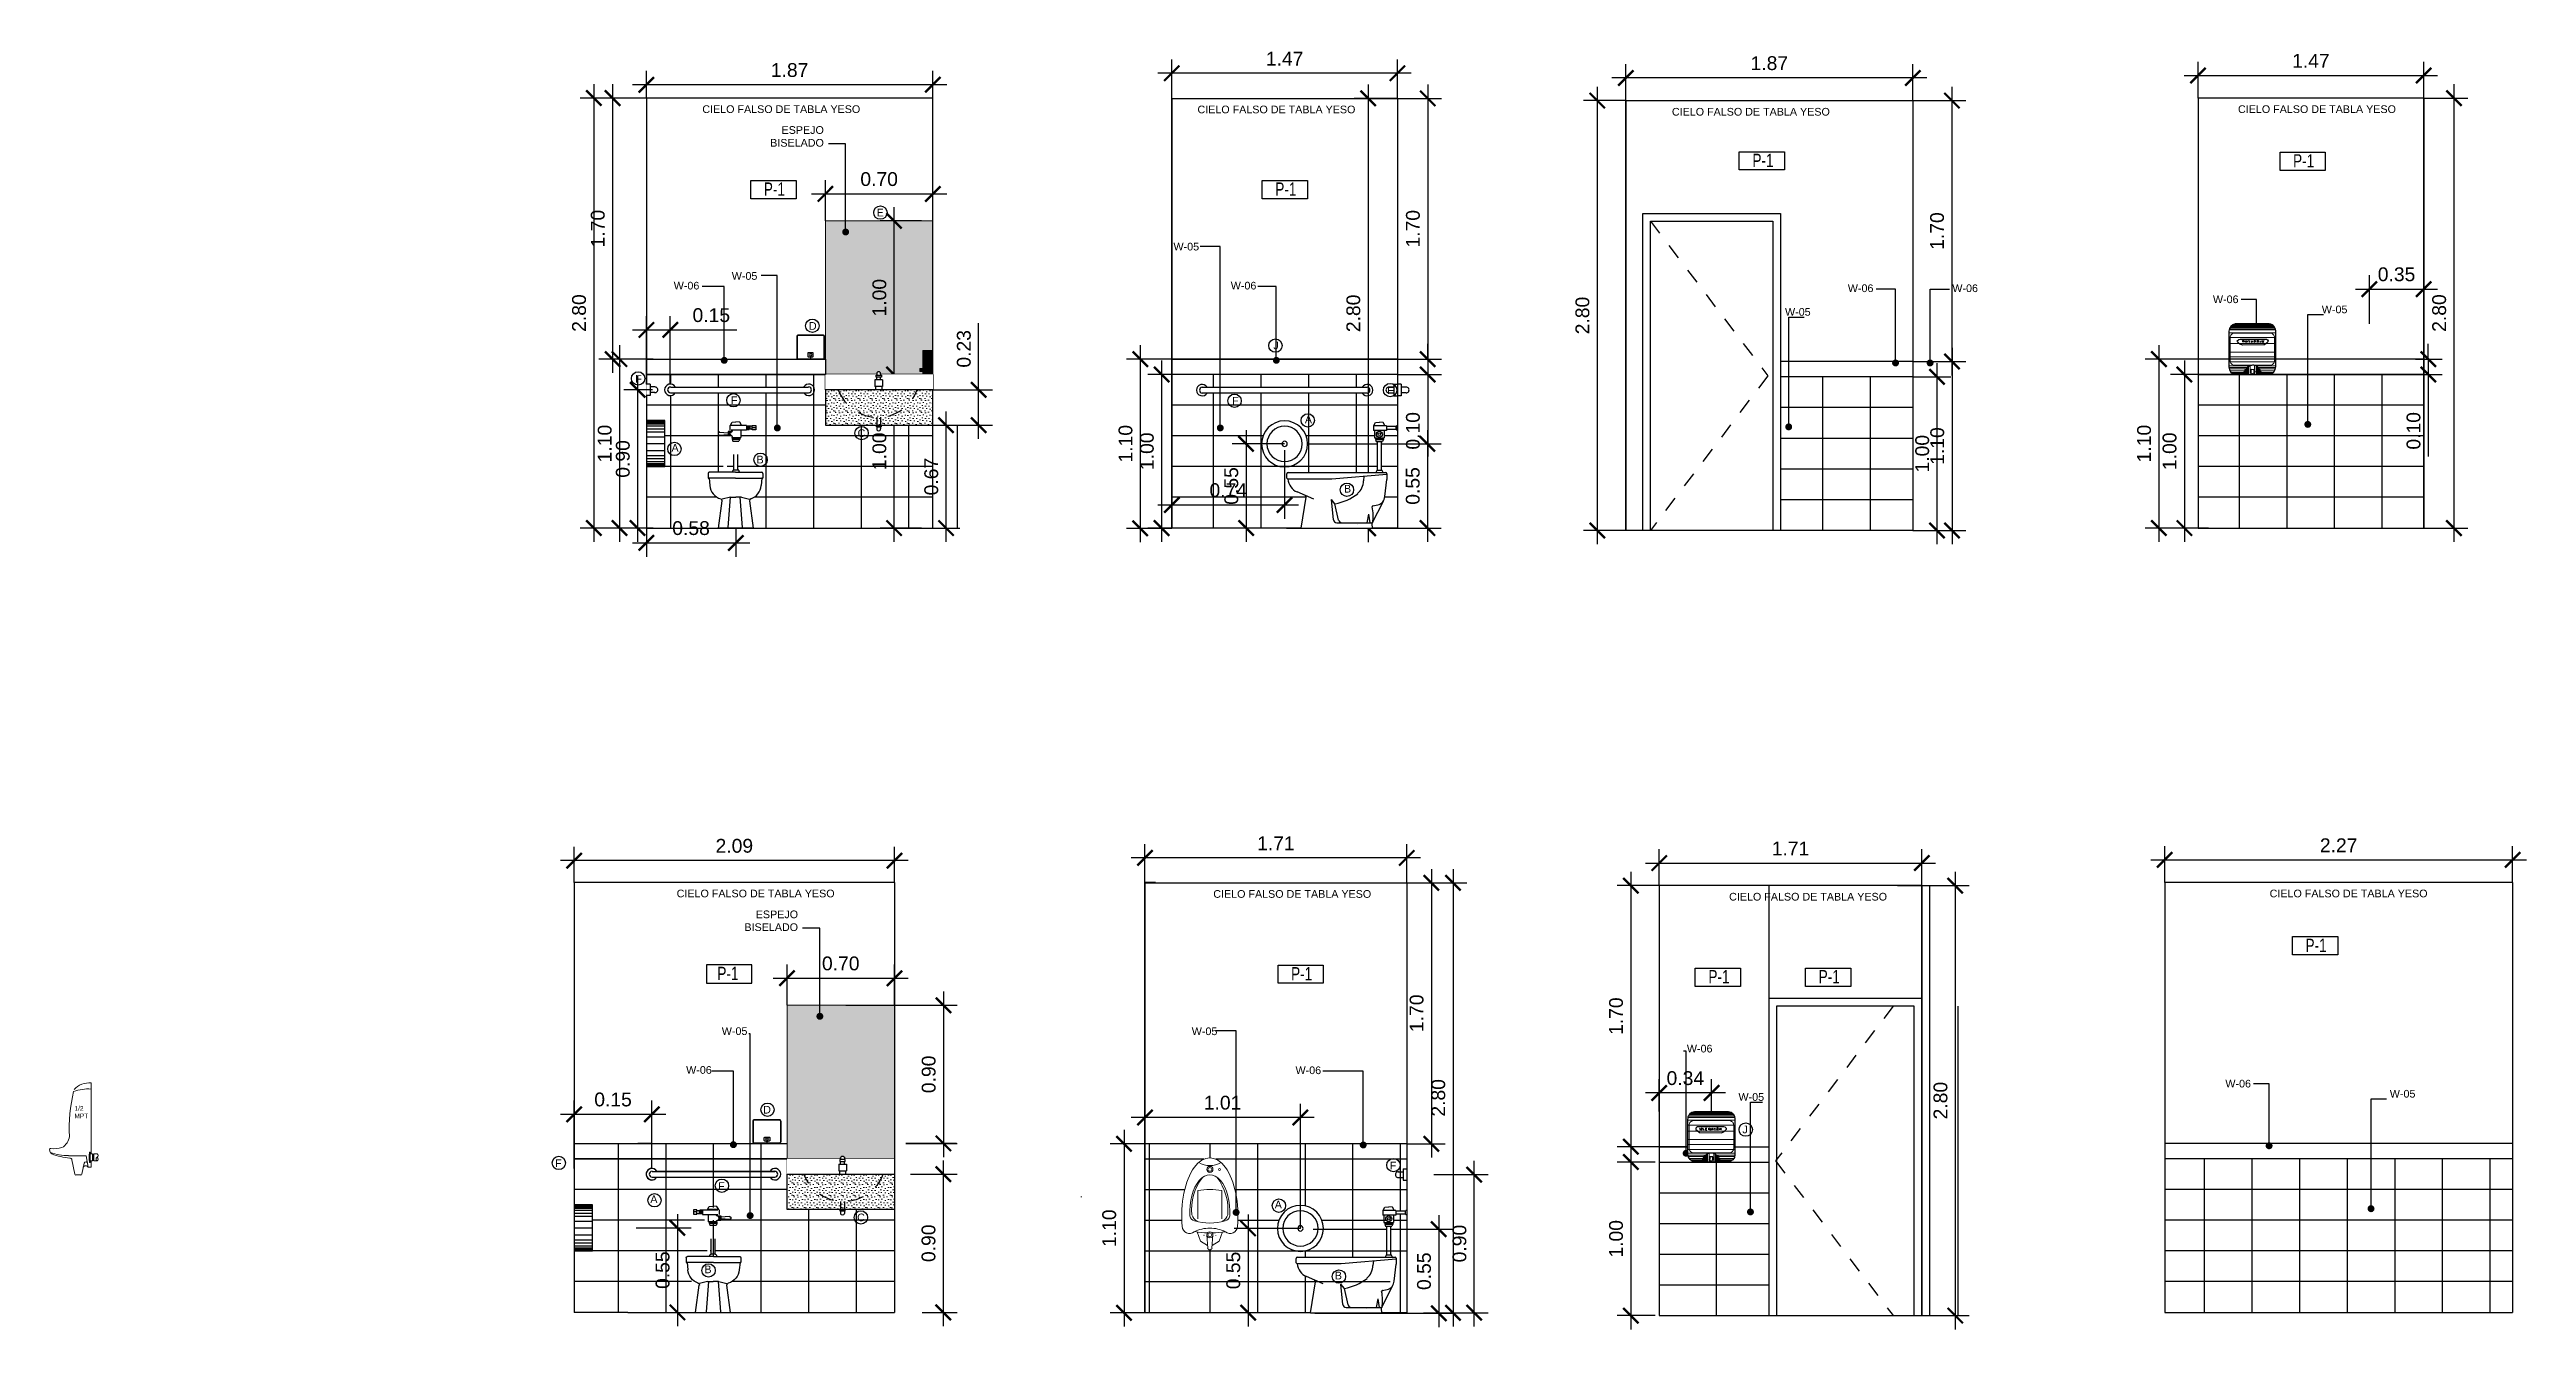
# Model space of a CAD drawing. Header units: metres. Extents: x 5753 to 5902, y 1792 to 1825.
# Drawn here: x 5753.07 to 5769.2, y 1807.4 to 1815.74 of the extents above; entities that cross this region are included whole.
import ezdxf

# ---------------------------------------------------------------- set-up
doc = ezdxf.new("R2010")
doc.units = ezdxf.units.M
doc.header["$LTSCALE"] = 0.02
doc.set_wipeout_variables(frame=1)
for name, pattern in [('DASHED', [0.75, 0.5, -0.25]), ('DASHED2', [0.375, 0.25, -0.125]), ('HIDDEN', [0.375, 0.25, -0.125])]:
    doc.linetypes.add(name, pattern=pattern)
for name, color, linetype in [('A-Acabados en Muros', 2, 'Continuous'), ('A-Cotas Constructivas', 2, 'Continuous'), ('A-Muebles Fijos', 9, 'Continuous'), ('A-Muebles-Fijos', 8, 'Continuous'), ('A-Paredes Internas', 5, 'Continuous'), ('A-Puertas', 4, 'Continuous'), ('DIM', 8, 'Continuous'), ('OP_BK1_A-MUEBLES', 32, 'Continuous'), ('TEXTOS', 7, 'Continuous')]:
    doc.layers.add(name, color=color, linetype=linetype)
doc.layers.add('paredes', color=5, linetype='Continuous', lineweight=40)
doc.styles.add('Arial', font='arial.ttf', dxfattribs={"height": 0.15})
doc.styles.add('Cotas 25', font='romans.shx', dxfattribs={"width": 1.3, "height": 0.0375})
doc.styles.add('Cotas 50', font='arial.ttf', dxfattribs={"height": 0.09})
doc.styles.add('ROMANS', font='arial.ttf', dxfattribs={"height": 0.1})
doc.styles.add('SWISS', font='swisscl.ttf')
doc.dimstyles.new('COTAS 50', dxfattribs={"dimtxt": 0.09, "dimasz": 0.1, "dimexe": 0.09, "dimexo": 0, "dimgap": 0.05, "dimtad": 1, "dimzin": 1, "dimdsep": 46, "dimtxsty": 'Cotas 50', "dimblk": 'ARCHTICK', "dimcen": 0.1, "dimdle": 0.09, "dimclrd": 9, "dimclre": 9, "dimclrt": 256, "dimaunit": 1, "dimadec": 4, "dimazin": 0, "dimtfac": 1, "dimtmove": 0, "dimatfit": 3, "dimfxl": 0, "dimarcsym": 0})
doc.dimstyles.new('Estilo 25', dxfattribs={"dimtxt": 0.0375, "dimasz": 0.045, "dimexe": 0.0375, "dimexo": 0, "dimgap": 0.01875, "dimtad": 1, "dimzin": 1, "dimdsep": 46, "dimtxsty": 'Cotas 25', "dimblk": 'ARCHTICK', "dimcen": 0.135, "dimdle": 0.0375, "dimclrd": 9, "dimclre": 9, "dimclrt": 7, "dimadec": 0, "dimazin": 0, "dimtfac": 1, "dimtmove": 1, "dimatfit": 1, "dimfxl": 0, "dimarcsym": 0})

msp = doc.modelspace()

# ---------------------------------------------------------------- texts
at = {"layer": 'A-Cotas Constructivas', "color": 7, "linetype": 'Continuous', "style": 'SWISS'}
for rotation, p in [(0.0003, (5764.157, 1814.973)), (0.0003, (5767.678, 1814.97)), (0.0003, (5757.718, 1814.786)), (0.0003, (5761.049, 1814.786)), (0.0003, (5767.759, 1809.861)), (359.9997, (5757.415, 1809.678)), (0.0003, (5761.152, 1809.676)), (0.0003, (5763.87, 1809.657)), (0.0003, (5764.588, 1809.657))]:
    msp.add_text('P-1', height=0.0865, rotation=rotation, dxfattribs=at).set_placement(p)
at = {"layer": 'A-Cotas Constructivas', "color": 7, "linetype": 'Continuous', "char_height": 0.05, "style": 'Arial'}
for s, insert, attachment_point in [('CIELO FALSO DE TABLA YESO', (5758.346, 1815.375), 3), ('CIELO FALSO DE TABLA YESO', (5761.571, 1815.373), 3), ('CIELO FALSO DE TABLA YESO', (5768.348, 1815.375), 3), ('ESPEJO\\PBISELADO', (5758.109, 1815.105), 9), ('CIELO FALSO DE TABLA YESO', (5764.661, 1815.358), 3), ('E', (5758.476, 1814.676), 5), ('W-05', (5760.553, 1814.429), 9), ('W-05', (5757.676, 1814.238), 9), ('W-06', (5757.298, 1814.175), 9), ('W-06', (5760.926, 1814.175), 9), ('W-06', (5764.945, 1814.158), 9), ('W-06', (5765.459, 1814.158), 7), ('W-06', (5767.323, 1814.086), 9), ('W-05', (5764.536, 1814.004), 9), ('W-05', (5768.032, 1814.02), 9), ('J', (5761.054, 1813.811), 5), ('F', (5760.789, 1813.451), 5), ('F', (5761.8, 1813.52), 5), ('B', (5757.694, 1813.068), 5), ('CIELO FALSO DE TABLA YESO', (5758.179, 1810.267), 3), ('CIELO FALSO DE TABLA YESO', (5761.674, 1810.264), 3), ('CIELO FALSO DE TABLA YESO', (5764.005, 1810.246), 1), ('CIELO FALSO DE TABLA YESO', (5768.554, 1810.267), 3), ('ESPEJO\\PBISELADO', (5757.941, 1809.997), 9), ('W-05', (5757.611, 1809.32), 9), ('W-05', (5760.672, 1809.319), 9), ('W-06', (5763.73, 1809.206), 7), ('W-06', (5757.379, 1809.067), 9), ('W-06', (5761.348, 1809.065), 9), ('W-05', (5764.066, 1808.891), 7), ('W-06', (5767.404, 1808.978), 9), ('W-05', (5768.475, 1808.912), 9), ('F', (5756.38, 1808.485), 5), ('F', (5761.816, 1808.47), 5), ('A', (5757.002, 1808.251), 5), ('F', (5757.442, 1808.336), 5)]:
    msp.add_mtext(s, dxfattribs=dict(at, insert=insert, attachment_point=attachment_point))
at = {"layer": 'TEXTOS', "lineweight": 0, "style": 'ROMANS'}
for s, p in [('1/2', (5753.228, 1808.827)), ('MPT', (5753.228, 1808.778))]:
    msp.add_text(s, height=0.0305, dxfattribs=at).set_placement(p)

# ---------------------------------------------------------------- blocks, each defined once
blk = doc.blocks.new('_ArchTick')
at = {"color": 0, "linetype": 'ByBlock', "const_width": 0.15}
blk.add_lwpolyline([(-0.5, -0.5), (0.5, 0.5)], dxfattribs=at)
blk = doc.blocks.new('*D18')
at = {"layer": 'DIM', "color": 9, "lineweight": -2, "transparency": 16777216}
for p, q in [((5765.202, 1813.606), (5765.449, 1813.606)), ((5765.359, 1813.696), (5765.359, 1812.516)), ((5765.202, 1812.606), (5765.449, 1812.606))]:
    blk.add_line(p, q, dxfattribs=at)
at = {"layer": 'DIM', "color": 9, "lineweight": -2, "transparency": 16777216, "xscale": 0.1, "yscale": 0.1, "zscale": 0.1}
for p, rotation in [((5765.359, 1813.606), 90), ((5765.359, 1812.606), 270)]:
    blk.add_blockref('_ArchTick', p, dxfattribs=dict(at, rotation=rotation))
at = {"layer": 'DIM', "transparency": 16777216, "insert": (5765.263, 1813.106), "char_height": 0.09, "attachment_point": 5, "rotation": 90, "style": 'Cotas 50'}
blk.add_mtext('1.00', dxfattribs=at)
blk = doc.blocks.new('*D19')
at = {"layer": 'DIM', "color": 9, "lineweight": -2, "transparency": 16777216}
for p, q in [((5765.457, 1813.796), (5765.457, 1812.516)), ((5765.202, 1813.706), (5765.547, 1813.706)), ((5765.202, 1812.606), (5765.547, 1812.606))]:
    blk.add_line(p, q, dxfattribs=at)
at = {"layer": 'DIM', "color": 9, "lineweight": -2, "transparency": 16777216, "xscale": 0.1, "yscale": 0.1, "zscale": 0.1}
for p, rotation in [((5765.457, 1813.706), 90), ((5765.457, 1812.606), 270)]:
    blk.add_blockref('_ArchTick', p, dxfattribs=dict(at, rotation=rotation))
at = {"layer": 'DIM', "transparency": 16777216, "insert": (5765.361, 1813.156), "char_height": 0.09, "attachment_point": 5, "rotation": 90, "style": 'Cotas 50'}
blk.add_mtext('1.10', dxfattribs=at)
blk = doc.blocks.new('*D20')
at = {"layer": 'DIM', "color": 9, "lineweight": -2, "transparency": 16777216}
for p, q in [((5765.201, 1815.406), (5765.546, 1815.406)), ((5765.456, 1815.496), (5765.456, 1813.616)), ((5765.201, 1813.706), (5765.546, 1813.706))]:
    blk.add_line(p, q, dxfattribs=at)
at = {"layer": 'DIM', "color": 9, "lineweight": -2, "transparency": 16777216, "xscale": 0.1, "yscale": 0.1, "zscale": 0.1}
for p, rotation in [((5765.456, 1815.406), 90), ((5765.456, 1813.706), 270)]:
    blk.add_blockref('_ArchTick', p, dxfattribs=dict(at, rotation=rotation))
at = {"layer": 'DIM', "transparency": 16777216, "insert": (5765.36, 1814.556), "char_height": 0.09, "attachment_point": 5, "rotation": 90, "style": 'Cotas 50'}
blk.add_mtext('1.70', dxfattribs=at)
blk = doc.blocks.new('*D22')
at = {"layer": 'DIM', "color": 9, "lineweight": -2, "transparency": 16777216}
for p, q in [((5765.292, 1815.553), (5763.242, 1815.553)), ((5763.332, 1815.406), (5763.332, 1815.643)), ((5765.202, 1815.406), (5765.202, 1815.643))]:
    blk.add_line(p, q, dxfattribs=at)
at = {"layer": 'DIM', "color": 9, "lineweight": -2, "transparency": 16777216, "xscale": 0.1, "yscale": 0.1, "zscale": 0.1, "rotation": 180}
blk.add_blockref('_ArchTick', (5763.332, 1815.553), dxfattribs=at)
at = {"layer": 'DIM', "color": 9, "lineweight": -2, "transparency": 16777216, "xscale": 0.1, "yscale": 0.1, "zscale": 0.1}
blk.add_blockref('_ArchTick', (5765.202, 1815.553), dxfattribs=at)
at = {"layer": 'DIM', "transparency": 16777216, "insert": (5764.267, 1815.649), "char_height": 0.09, "attachment_point": 5, "style": 'Cotas 50'}
blk.add_mtext('1.87', dxfattribs=at)
blk = doc.blocks.new('*D21')
at = {"layer": 'DIM', "color": 9, "lineweight": -2, "transparency": 16777216}
for p, q in [((5763.332, 1815.406), (5763.056, 1815.406)), ((5763.146, 1815.496), (5763.146, 1812.516)), ((5763.442, 1812.606), (5763.056, 1812.606))]:
    blk.add_line(p, q, dxfattribs=at)
at = {"layer": 'DIM', "color": 9, "lineweight": -2, "transparency": 16777216, "xscale": 0.1, "yscale": 0.1, "zscale": 0.1}
for p, rotation in [((5763.146, 1815.406), 90), ((5763.146, 1812.606), 270)]:
    blk.add_blockref('_ArchTick', p, dxfattribs=dict(at, rotation=rotation))
at = {"layer": 'DIM', "transparency": 16777216, "insert": (5763.05, 1814.006), "char_height": 0.09, "attachment_point": 5, "rotation": 90, "style": 'Cotas 50'}
blk.add_mtext('2.80', dxfattribs=at)
blk = doc.blocks.new('*D23')
at = {"layer": 'DIM', "color": 9, "lineweight": -2, "transparency": 16777216}
for p, q in [((5758.744, 1813.622), (5758.476, 1813.622)), ((5758.566, 1812.532), (5758.566, 1813.712)), ((5758.744, 1812.622), (5758.476, 1812.622))]:
    blk.add_line(p, q, dxfattribs=at)
at = {"layer": 'DIM', "color": 9, "lineweight": -2, "transparency": 16777216, "xscale": 0.1, "yscale": 0.1, "zscale": 0.1}
for p, rotation in [((5758.566, 1813.622), 90), ((5758.566, 1812.622), 270)]:
    blk.add_blockref('_ArchTick', p, dxfattribs=dict(at, rotation=rotation))
at = {"layer": 'DIM', "transparency": 16777216, "insert": (5758.471, 1813.122), "char_height": 0.09, "attachment_point": 5, "rotation": 90, "style": 'Cotas 50'}
blk.add_mtext('1.00', dxfattribs=at)
blk = doc.blocks.new('*D24')
at = {"layer": 'DIM', "color": 9, "lineweight": -2, "transparency": 16777216}
for p, q in [((5758.744, 1814.622), (5758.476, 1814.622)), ((5758.566, 1813.532), (5758.566, 1814.712)), ((5758.744, 1813.622), (5758.476, 1813.622))]:
    blk.add_line(p, q, dxfattribs=at)
at = {"layer": 'DIM', "color": 9, "lineweight": -2, "transparency": 16777216, "xscale": 0.1, "yscale": 0.1, "zscale": 0.1}
for p, rotation in [((5758.566, 1814.622), 90), ((5758.566, 1813.622), 270)]:
    blk.add_blockref('_ArchTick', p, dxfattribs=dict(at, rotation=rotation))
at = {"layer": 'DIM', "transparency": 16777216, "insert": (5758.471, 1814.122), "char_height": 0.09, "attachment_point": 5, "rotation": 90, "style": 'Cotas 50'}
blk.add_mtext('1.00', dxfattribs=at)
blk = doc.blocks.new('pasam')
at = {"color": 2, "linetype": 'Continuous'}
blk.add_wipeout([(0.188, 0.018), (0.182, 0.027), (0.169, 0.034), (0.161, 0.036), (0.151, 0.037), (0.138, 0.033), (0.13, 0.026), (0.123, 0.018), (0.119, 0.007), (0.119, -0.005), (0.122, -0.016), (0.128, -0.026), (0.138, -0.033), (0.144, -0.035), (0.154, -0.038), (0.164, -0.037), (0.176, -0.032), (0.182, -0.027), (0.186, -0.022), (0.188, -0.019), (1.026, -0.019), (1.029, -0.024), (1.036, -0.031), (1.044, -0.035), (1.05, -0.037), (1.058, -0.038), (1.069, -0.036), (1.078, -0.032), (1.084, -0.027), (1.09, -0.02), (1.094, -0.011), (1.095, -0.004), (1.095, 0.005), (1.093, 0.012), (1.089, 0.02), (1.083, 0.027), (1.078, 0.031), (1.071, 0.034), (1.066, 0.036), (1.06, 0.037), (1.055, 0.037), (1.048, 0.036), (1.04, 0.033), (1.036, 0.03), (1.031, 0.026), (1.026, 0.018)], dxfattribs=at)
at = {"color": 2}
for p, q in [((0.157, 0.018), (1.057, 0.018)), ((0.157, -0.019), (1.057, -0.019))]:
    blk.add_line(p, q, dxfattribs=at)
for centre, radius, start, end in [((1.058, 0), 0.0372, 210.2406, 149.6937), ((1.057, 0), 0.0187, 270, 90)]:
    blk.add_arc(centre, radius, start, end, dxfattribs=at)
at = {"color": 2, "linetype": 'Continuous'}
blk.add_wipeout([(0, 0.037), (0.024, 0.037), (0.024, 0.019), (0.055, 0.019), (0.064, 0.017), (0.071, 0.012), (0.075, 0.004), (0.074, -0.004), (0.072, -0.01), (0.069, -0.014), (0.064, -0.017), (0.058, -0.019), (0.024, -0.018), (0.024, -0.037), (0, -0.037)], dxfattribs=at)
at = {"color": 2}
for p, q in [((0.024, 0.037), (0, 0.037)), ((0.024, 0.037), (0.024, -0.037)), ((0.056, 0.019), (0.024, 0.019)), ((0.024, -0.037), (0, -0.037)), ((0.056, -0.018), (0.024, -0.018))]:
    blk.add_line(p, q, dxfattribs=at)
for centre, radius, start, end in [((0.056, 0), 0.0187, 267.5942, 92.553), ((0.156, 0), 0.0372, 30.3063, 329.7594), ((0.157, 0), 0.0187, 90, 270)]:
    blk.add_arc(centre, radius, start, end, dxfattribs=at)
blk = doc.blocks.new('*D25')
at = {"layer": 'DIM', "color": 9, "lineweight": -2, "transparency": 16777216}
for p, q in [((5756.725, 1815.422), (5756.521, 1815.422)), ((5756.611, 1815.512), (5756.611, 1812.532)), ((5756.725, 1812.622), (5756.521, 1812.622))]:
    blk.add_line(p, q, dxfattribs=at)
at = {"layer": 'DIM', "color": 9, "lineweight": -2, "transparency": 16777216, "xscale": 0.1, "yscale": 0.1, "zscale": 0.1}
for p, rotation in [((5756.611, 1815.422), 90), ((5756.611, 1812.622), 270)]:
    blk.add_blockref('_ArchTick', p, dxfattribs=dict(at, rotation=rotation))
at = {"layer": 'DIM', "transparency": 16777216, "insert": (5756.515, 1814.022), "char_height": 0.09, "attachment_point": 5, "rotation": 90, "style": 'Cotas 50'}
blk.add_mtext('2.80', dxfattribs=at)
blk = doc.blocks.new('*D29')
at = {"layer": 'DIM', "color": 9, "lineweight": -2, "transparency": 16777216}
for p, q in [((5756.896, 1813.612), (5756.896, 1812.532)), ((5756.992, 1813.522), (5756.806, 1813.522)), ((5756.992, 1812.622), (5756.806, 1812.622))]:
    blk.add_line(p, q, dxfattribs=at)
at = {"layer": 'DIM', "color": 9, "lineweight": -2, "transparency": 16777216, "xscale": 0.1, "yscale": 0.1, "zscale": 0.1}
for p, rotation in [((5756.896, 1813.522), 90), ((5756.896, 1812.622), 270)]:
    blk.add_blockref('_ArchTick', p, dxfattribs=dict(at, rotation=rotation))
at = {"layer": 'DIM', "transparency": 16777216, "insert": (5756.8, 1813.072), "char_height": 0.09, "attachment_point": 5, "rotation": 90, "style": 'Cotas 50'}
blk.add_mtext('0.90', dxfattribs=at)
blk = doc.blocks.new('*D30')
at = {"layer": 'DIM', "color": 9, "lineweight": -2, "transparency": 16777216}
for p, q in [((5756.953, 1813.559), (5756.953, 1814.002)), ((5757.109, 1813.559), (5757.109, 1814.002)), ((5756.863, 1813.912), (5757.109, 1813.912)), ((5757.109, 1813.912), (5757.543, 1813.912))]:
    blk.add_line(p, q, dxfattribs=at)
at = {"layer": 'DIM', "color": 9, "lineweight": -2, "transparency": 16777216, "xscale": 0.1, "yscale": 0.1, "zscale": 0.1, "rotation": 180}
blk.add_blockref('_ArchTick', (5756.953, 1813.912), dxfattribs=at)
at = {"layer": 'DIM', "color": 9, "lineweight": -2, "transparency": 16777216, "xscale": 0.1, "yscale": 0.1, "zscale": 0.1}
blk.add_blockref('_ArchTick', (5757.109, 1813.912), dxfattribs=at)
at = {"layer": 'DIM', "transparency": 16777216, "insert": (5757.376, 1814.008), "char_height": 0.09, "attachment_point": 5, "style": 'Cotas 50'}
blk.add_mtext('0.15', dxfattribs=at)
blk = doc.blocks.new('*D31')
at = {"layer": 'DIM', "color": 9, "lineweight": -2, "transparency": 16777216}
for p, q in [((5756.778, 1813.812), (5756.778, 1812.532)), ((5756.998, 1813.722), (5756.688, 1813.722)), ((5756.998, 1812.622), (5756.688, 1812.622))]:
    blk.add_line(p, q, dxfattribs=at)
at = {"layer": 'DIM', "color": 9, "lineweight": -2, "transparency": 16777216, "xscale": 0.1, "yscale": 0.1, "zscale": 0.1}
for p, rotation in [((5756.778, 1813.722), 90), ((5756.778, 1812.622), 270)]:
    blk.add_blockref('_ArchTick', p, dxfattribs=dict(at, rotation=rotation))
at = {"layer": 'DIM', "transparency": 16777216, "insert": (5756.682, 1813.172), "char_height": 0.09, "attachment_point": 5, "rotation": 90, "style": 'Cotas 50'}
blk.add_mtext('1.10', dxfattribs=at)
blk = doc.blocks.new('jabonera  elevacion lateral bk1')
at = {"lineweight": 0}
for points in [[(0, 0.156), (0.065, 0.156), (0.065, 0), (0, 0)], [(0.065, 0.039), (0.085, 0.039), (0.085, 0.019), (0.065, 0.019)]]:
    blk.add_lwpolyline(points, close=True, dxfattribs=at)
blk = doc.blocks.new('*D26')
at = {"layer": 'DIM', "color": 9, "lineweight": -2, "transparency": 16777216}
for p, q in [((5758.119, 1814.622), (5758.119, 1814.888)), ((5758.819, 1814.622), (5758.819, 1814.888)), ((5758.029, 1814.798), (5758.909, 1814.798))]:
    blk.add_line(p, q, dxfattribs=at)
at = {"layer": 'DIM', "color": 9, "lineweight": -2, "transparency": 16777216, "xscale": 0.1, "yscale": 0.1, "zscale": 0.1, "rotation": 180}
blk.add_blockref('_ArchTick', (5758.119, 1814.798), dxfattribs=at)
at = {"layer": 'DIM', "color": 9, "lineweight": -2, "transparency": 16777216, "xscale": 0.1, "yscale": 0.1, "zscale": 0.1}
blk.add_blockref('_ArchTick', (5758.819, 1814.798), dxfattribs=at)
at = {"layer": 'DIM', "transparency": 16777216, "insert": (5758.469, 1814.894), "char_height": 0.09, "attachment_point": 5, "style": 'Cotas 50'}
blk.add_mtext('0.70', dxfattribs=at)
blk = doc.blocks.new('papel')
at = {"color": 8, "linetype": 'Continuous'}
blk.add_wipeout([(-0.12, 0.3), (-0.12, 0), (0, 0), (0, 0.3)], dxfattribs=at)
at = {"color": 4}
blk.add_lwpolyline([(-0.12, 0.3), (-0.12, 0), (0, 0), (0, 0.3)], close=True, dxfattribs=at)
for points in [[(-0.12, 0.298), (0, 0.298)], [(-0.12, 0.294), (0, 0.294)], [(-0.12, 0.287), (0, 0.287)], [(-0.12, 0.279), (0, 0.279)], [(-0.12, 0.266), (0, 0.266)], [(-0.12, 0.247), (0, 0.247)], [(-0.12, 0.227), (0, 0.227)], [(-0.12, 0.194), (0, 0.194)], [(-0.12, 0.15), (0, 0.15)], [(-0.12, 0.106), (0, 0.106)], [(-0.12, 0.073), (0, 0.073)], [(-0.12, 0.053), (0, 0.053)], [(-0.12, 0.034), (0, 0.034)], [(-0.12, 0.021), (0, 0.021)], [(-0.12, 0.013), (0, 0.013)], [(-0.12, 0.006), (0, 0.006)], [(-0.12, 0.002), (0, 0.002)]]:
    blk.add_lwpolyline(points)
blk = doc.blocks.new('*D27')
at = {"layer": 'DIM', "color": 9, "lineweight": -2, "transparency": 16777216}
for p, q in [((5756.953, 1815.422), (5756.643, 1815.422)), ((5756.733, 1815.512), (5756.733, 1813.632)), ((5756.953, 1813.722), (5756.643, 1813.722))]:
    blk.add_line(p, q, dxfattribs=at)
at = {"layer": 'DIM', "color": 9, "lineweight": -2, "transparency": 16777216, "xscale": 0.1, "yscale": 0.1, "zscale": 0.1}
for p, rotation in [((5756.733, 1815.422), 90), ((5756.733, 1813.722), 270)]:
    blk.add_blockref('_ArchTick', p, dxfattribs=dict(at, rotation=rotation))
at = {"layer": 'DIM', "transparency": 16777216, "insert": (5756.637, 1814.572), "char_height": 0.09, "attachment_point": 5, "rotation": 90, "style": 'Cotas 50'}
blk.add_mtext('1.70', dxfattribs=at)
blk = doc.blocks.new('*D28')
at = {"layer": 'DIM', "color": 9, "lineweight": -2, "transparency": 16777216}
for p, q in [((5756.863, 1812.525), (5757.626, 1812.525)), ((5756.953, 1812.622), (5756.953, 1812.435)), ((5757.536, 1812.622), (5757.536, 1812.435))]:
    blk.add_line(p, q, dxfattribs=at)
at = {"layer": 'DIM', "color": 9, "lineweight": -2, "transparency": 16777216, "xscale": 0.1, "yscale": 0.1, "zscale": 0.1, "rotation": 180}
blk.add_blockref('_ArchTick', (5756.953, 1812.525), dxfattribs=at)
at = {"layer": 'DIM', "color": 9, "lineweight": -2, "transparency": 16777216, "xscale": 0.1, "yscale": 0.1, "zscale": 0.1}
blk.add_blockref('_ArchTick', (5757.536, 1812.525), dxfattribs=at)
at = {"layer": 'DIM', "transparency": 16777216, "insert": (5757.244, 1812.621), "char_height": 0.09, "attachment_point": 5, "style": 'Cotas 50'}
blk.add_mtext('0.58', dxfattribs=at)
blk = doc.blocks.new('LAVABO LC 2013 ENERO')
at = {"color": 1}
for p, q in [((0.022, 0.065), (-0.028, 0.065)), ((-0.028, 0.065), (-0.028, 0.022)), ((0.022, 0.022), (-0.028, 0.022)), ((-0.023, 0.022), (-0.023, 0)), ((-0.015, 0.105), (-0.015, 0.095)), ((-0.015, 0.065), (-0.015, 0.083)), ((0.01, 0.105), (0.01, 0.095)), ((0.01, 0.065), (0.01, 0.083)), ((0.018, 0.022), (0.018, 0)), ((0.022, 0.065), (0.022, 0.022)), ((-0.018, -0.231), (-0.018, -0.241)), ((-0.018, -0.231), (0.013, -0.231)), ((-0.018, -0.241), (0.013, -0.241)), ((-0.015, -0.179), (-0.015, -0.231)), ((0.01, -0.178), (0.01, -0.231)), ((0.013, -0.231), (0.013, -0.241))]:
    blk.add_line(p, q, dxfattribs=at)
at = {"color": 8}
for p, q in [((-0.018, -0.241), (-0.018, -0.231)), ((-0.017, -0.241), (-0.017, -0.231)), ((-0.015, -0.241), (-0.015, -0.231)), ((-0.013, -0.241), (-0.013, -0.231)), ((-0.01, -0.241), (-0.01, -0.231)), ((-0.006, -0.241), (-0.006, -0.231)), ((0.001, -0.241), (0.001, -0.231)), ((0.004, -0.241), (0.004, -0.231)), ((0.007, -0.241), (0.007, -0.231)), ((0.009, -0.241), (0.009, -0.231)), ((0.011, -0.241), (0.011, -0.231)), ((0.012, -0.241), (0.012, -0.231))]:
    blk.add_line(p, q, dxfattribs=at)
at = {"color": 1}
blk.add_lwpolyline([(0.015, 0.095), (0.015, 0.083), (-0.02, 0.083), (-0.02, 0.095)], close=True, dxfattribs=at)
for points in [[(-0.015, -0.241), (-0.015, -0.253)], [(0.01, -0.241), (0.01, -0.253)]]:
    blk.add_lwpolyline(points, dxfattribs=at)
for centre, start, end in [((-0.003, 0.105), 0, 180), ((-0.003, -0.254), 175.3796, 4.6204)]:
    blk.add_arc(centre, 0.0125, start, end, dxfattribs=at)
at = {"color": 8, "linetype": 'HIDDEN', "ltscale": 0.01}
blk.add_arc((-0.009, 0.095), 0.274, 200.306, 339.694, dxfattribs=at)
blk = doc.blocks.new('JABONERA BK1-MAYO')
at = {"color": 4}
blk.add_wipeout([(-0.08, 0.156), (-0.085, 0.155), (-0.089, 0.151), (-0.09, 0.146), (-0.09, 0.139), (-0.09, 0.01), (-0.087, 0.003), (-0.08, 0), (0.08, 0), (0.087, 0.003), (0.09, 0.007), (0.09, 0.01), (0.09, 0.146), (0.089, 0.149), (0.088, 0.152), (0.087, 0.153), (0.083, 0.155), (0.081, 0.156), (0.035, 0.156)], dxfattribs=at)
blk.add_lwpolyline([(-0.08, 0.156), (0.08, 0.156, -0.414214), (0.09, 0.146), (0.09, 0.01, -0.414214), (0.08, 0), (-0.08, 0, -0.414214), (-0.09, 0.01), (-0.09, 0.146, -0.414214)], format="xyb", close=True, dxfattribs=at)
at = {"color": 9}
for points in [[(-0.08, 0.154), (0.08, 0.154, -0.414214), (0.088, 0.146), (0.088, 0.01, -0.414214), (0.08, 0.002), (-0.08, 0.002, -0.414214), (-0.088, 0.01), (-0.088, 0.146, -0.414214)], [(-0.012, 0.042), (0.014, 0.042, -0.414214), (0.019, 0.037), (0.019, 0.02, -0.414214), (0.014, 0.015), (-0.012, 0.015, -0.414214), (-0.017, 0.02), (-0.017, 0.037, -0.414214)]]:
    blk.add_lwpolyline(points, format="xyb", close=True, dxfattribs=at)
blk.add_lwpolyline([(-0.003, 0.015), (0.004, 0.015), (0.004, 0.011), (-0.003, 0.011)], close=True, dxfattribs=at)
blk.add_circle((0, 0.029), 0.0077, dxfattribs=at)
blk = doc.blocks.new('ARCO-SERV4-FRO')
at = {"color": 9, "linetype": 'DASHED'}
for p, q in [((0.069, 0.668), (-0.04, 0.668)), ((-0.04, 0.668), (-0.04, 0.638)), ((-0.036, 0.67), (-0.025, 0.689)), ((-0.036, 0.67), (0.036, 0.67)), ((-0.025, 0.689), (0, 0.692)), ((0.025, 0.689), (0, 0.692)), ((0.036, 0.67), (0.025, 0.689)), ((0.069, 0.668), (0.069, 0.638)), ((0.072, 0.663), (0.069, 0.663)), ((0.072, 0.66), (0.072, 0.666)), ((0.072, 0.666), (0.087, 0.666)), ((0.087, 0.66), (0.072, 0.66)), ((0.072, 0.651), (0.072, 0.657)), ((0.072, 0.657), (0.087, 0.657)), ((0.087, 0.651), (0.072, 0.651)), ((0.072, 0.647), (0.072, 0.642)), ((0.087, 0.647), (0.072, 0.647)), ((0.087, 0.666), (0.087, 0.66)), ((0.107, 0.663), (0.087, 0.663)), ((0.087, 0.657), (0.087, 0.651)), ((0.087, 0.642), (0.087, 0.647)), ((0.092, 0.663), (0.092, 0.644)), ((0.107, 0.64), (0.107, 0.668)), ((0.107, 0.668), (0.129, 0.668)), ((0.107, 0.654), (0.129, 0.654)), ((0.129, 0.668), (0.129, 0.64)), ((-0.106, 0.624), (-0.05, 0.619)), ((-0.106, 0.604), (-0.05, 0.609)), ((-0.028, 0.628), (-0.05, 0.628)), ((-0.05, 0.628), (-0.05, 0.6)), ((-0.028, 0.6), (-0.05, 0.6)), ((0.069, 0.638), (-0.04, 0.638)), ((-0.025, 0.589), (0.032, 0.589)), ((-0.025, 0.589), (-0.025, 0.58)), ((-0.025, 0.58), (0.025, 0.58)), ((-0.025, 0.578), (0.025, 0.578)), ((-0.025, 0.578), (-0.02, 0.566)), ((-0.02, 0.566), (0.02, 0.566)), ((-0.013, 0.379), (-0.013, 0.566)), ((0.013, 0.379), (0.013, 0.566)), ((0.025, 0.578), (0.02, 0.566)), ((0.025, 0.589), (0.025, 0.58)), ((0.032, 0.638), (0.032, 0.589)), ((0.072, 0.644), (0.069, 0.644)), ((0.072, 0.642), (0.087, 0.642)), ((0.107, 0.644), (0.087, 0.644)), ((0.129, 0.64), (0.107, 0.64)), ((-0.013, 0.379), (0.013, 0.379))]:
    blk.add_line(p, q, dxfattribs=at)
at = {"color": 4, "linetype": 'Continuous', "ltscale": 20}
for p, q in [((-0.181, 0.355), (-0.181, 0.325)), ((-0.003, 0.325), (-0.181, 0.325)), ((-0.181, 0.325), (-0.175, 0.325)), ((-0.175, 0.325), (-0.17, 0.276)), ((-0.003, 0.363), (-0.173, 0.363)), ((-0.003, 0.325), (0.176, 0.325)), ((0.17, 0.325), (0.165, 0.276)), ((0.176, 0.325), (0.17, 0.325)), ((0.176, 0.355), (0.176, 0.325)), ((-0.114, 0), (-0.09, 0.177)), ((-0.036, 0.201), (-0.089, 0.188)), ((-0.05, 0.003), (-0.035, 0.201)), ((-0.034, 0.201), (0, 0.201)), ((0.034, 0.201), (0, 0.201)), ((0.044, 0.003), (0.029, 0.201)), ((0.036, 0.201), (0.089, 0.188)), ((0.114, 0), (0.09, 0.177))]:
    blk.add_line(p, q, dxfattribs=at)
at = {"color": 9, "linetype": 'DASHED', "ltscale": 20}
blk.add_line((-0.003, 0.363), (0.168, 0.363), dxfattribs=at)
at = {"color": 4, "linetype": 'Continuous'}
blk.add_line((0.114, 0), (-0.114, 0), dxfattribs=at)
at = {"color": 9, "linetype": 'DASHED'}
for centre in [(-0.04, 0.622), (-0.04, 0.606)]:
    blk.add_circle(centre, 0.00545, dxfattribs=at)
for centre, radius, start, end in [((-0.106, 0.614), 0.00983, 79.6421, 280.3579), ((-0.028, 0.633), 0.00563, 268.3564, 60.7998), ((-0.028, 0.594), 0.00563, 299.2002, 91.6436), ((-0.007, 0.365), 0.0158, 113.9286, 184.5524), ((0.007, 0.365), 0.0158, 355.4476, 66.0714)]:
    blk.add_arc(centre, radius, start, end, dxfattribs=at)
at = {"color": 4, "linetype": 'Continuous', "ltscale": 20}
for centre, radius, start, end in [((-0.173, 0.355), 0.008, 90, 180), ((0.168, 0.355), 0.008, 0, 90), ((-0.071, 0.286), 0.0997, 185.5528, 254.2107), ((-0.101, 0.178), 0.012, 352, 74.2107), ((-0.034, 0.194), 0.0075, 90, 103.8105), ((-0.034, 0.194), 0.0075, 90, 103.8105), ((0.034, 0.194), 0.0075, 76.1895, 90), ((0.034, 0.194), 0.0075, 76.1895, 90), ((0.101, 0.179), 0.012, 109.789, 188), ((0.063, 0.287), 0.103, 289.789, 354.0549)]:
    blk.add_arc(centre, radius, start, end, dxfattribs=at)
blk = doc.blocks.new('FHG')
blk.add_wipeout([(0.129, 0.668), (0.129, 0.64), (0.107, 0.64), (0.107, 0.644), (0.087, 0.644), (0.087, 0.642), (0.072, 0.642), (0.072, 0.644), (0.069, 0.644), (0.069, 0.638), (0.032, 0.638), (0.032, 0.589), (0.025, 0.589), (0.025, 0.578), (0.02, 0.566), (0.013, 0.566), (0.013, 0.379), (0.016, 0.377), (0.02, 0.373), (0.021, 0.37), (0.022, 0.365), (0.022, 0.363), (0.168, 0.363), (0.17, 0.363), (0.173, 0.361), (0.176, 0.355), (0.176, 0.351), (0.176, 0.325), (0.17, 0.325), (0.163, 0.267), (0.16, 0.254), (0.154, 0.24), (0.143, 0.224), (0.129, 0.209), (0.119, 0.201), (0.105, 0.194), (0.097, 0.19), (0.094, 0.189), (0.091, 0.185), (0.089, 0.179), (0.09, 0.173), (0.114, 0), (-0.114, 0), (-0.089, 0.178), (-0.09, 0.181), (-0.091, 0.185), (-0.093, 0.187), (-0.095, 0.189), (-0.098, 0.19), (-0.109, 0.194), (-0.125, 0.202), (-0.135, 0.21), (-0.15, 0.225), (-0.159, 0.239), (-0.165, 0.252), (-0.169, 0.269), (-0.171, 0.284), (-0.174, 0.311), (-0.175, 0.325), (-0.181, 0.325), (-0.181, 0.355), (-0.179, 0.361), (-0.173, 0.363), (-0.169, 0.363), (-0.022, 0.363), (-0.022, 0.369), (-0.02, 0.373), (-0.013, 0.379), (-0.013, 0.566), (-0.02, 0.566), (-0.025, 0.578), (-0.025, 0.589), (-0.023, 0.592), (-0.023, 0.594), (-0.024, 0.598), (-0.027, 0.6), (-0.028, 0.6), (-0.05, 0.6), (-0.05, 0.609), (-0.106, 0.604), (-0.109, 0.605), (-0.113, 0.607), (-0.115, 0.612), (-0.115, 0.617), (-0.113, 0.62), (-0.11, 0.623), (-0.106, 0.624), (-0.05, 0.619), (-0.05, 0.628), (-0.028, 0.628), (-0.025, 0.629), (-0.023, 0.632), (-0.023, 0.635), (-0.025, 0.638), (-0.04, 0.638), (-0.04, 0.668), (-0.036, 0.668), (-0.036, 0.67), (-0.025, 0.689), (0, 0.692), (0.025, 0.689), (0.036, 0.67), (0.036, 0.668), (0.069, 0.668), (0.069, 0.663), (0.072, 0.663), (0.072, 0.666), (0.087, 0.666), (0.087, 0.663), (0.107, 0.663), (0.107, 0.668)])
at = {"color": 4}
blk.add_blockref('ARCO-SERV4-FRO', (0, 0), dxfattribs=at)
blk = doc.blocks.new('*D32')
at = {"layer": 'DIM', "color": 9, "lineweight": -2, "transparency": 16777216}
for p, q in [((5756.953, 1815.422), (5756.953, 1815.599)), ((5758.819, 1815.422), (5758.819, 1815.599)), ((5758.909, 1815.509), (5756.863, 1815.509))]:
    blk.add_line(p, q, dxfattribs=at)
at = {"layer": 'DIM', "color": 9, "lineweight": -2, "transparency": 16777216, "xscale": 0.1, "yscale": 0.1, "zscale": 0.1, "rotation": 180}
blk.add_blockref('_ArchTick', (5756.953, 1815.509), dxfattribs=at)
at = {"layer": 'DIM', "color": 9, "lineweight": -2, "transparency": 16777216, "xscale": 0.1, "yscale": 0.1, "zscale": 0.1}
blk.add_blockref('_ArchTick', (5758.819, 1815.509), dxfattribs=at)
at = {"layer": 'DIM', "transparency": 16777216, "insert": (5757.886, 1815.604), "char_height": 0.09, "attachment_point": 5, "style": 'Cotas 50'}
blk.add_mtext('1.87', dxfattribs=at)
blk = doc.blocks.new('*D33')
at = {"layer": 'DIM', "color": 9, "lineweight": -2, "transparency": 16777216}
for p, q in [((5758.819, 1813.292), (5758.995, 1813.292)), ((5758.905, 1812.532), (5758.905, 1813.382)), ((5758.819, 1812.622), (5758.995, 1812.622))]:
    blk.add_line(p, q, dxfattribs=at)
at = {"layer": 'DIM', "color": 9, "lineweight": -2, "transparency": 16777216, "xscale": 0.1, "yscale": 0.1, "zscale": 0.1}
for p, rotation in [((5758.905, 1813.292), 90), ((5758.905, 1812.622), 270)]:
    blk.add_blockref('_ArchTick', p, dxfattribs=dict(at, rotation=rotation))
at = {"layer": 'DIM', "transparency": 16777216, "insert": (5758.809, 1812.957), "char_height": 0.09, "attachment_point": 5, "rotation": 90, "style": 'Cotas 50'}
blk.add_mtext('0.67', dxfattribs=at)
blk = doc.blocks.new('*D34')
at = {"layer": 'DIM', "color": 9, "lineweight": -2, "transparency": 16777216}
for p, q in [((5759.117, 1813.522), (5759.117, 1813.956)), ((5758.819, 1813.522), (5759.207, 1813.522)), ((5759.117, 1813.202), (5759.117, 1813.522)), ((5758.819, 1813.292), (5759.207, 1813.292))]:
    blk.add_line(p, q, dxfattribs=at)
at = {"layer": 'DIM', "color": 9, "lineweight": -2, "transparency": 16777216, "xscale": 0.1, "yscale": 0.1, "zscale": 0.1}
for p, rotation in [((5759.117, 1813.522), 90), ((5759.117, 1813.292), 270)]:
    blk.add_blockref('_ArchTick', p, dxfattribs=dict(at, rotation=rotation))
at = {"layer": 'DIM', "transparency": 16777216, "insert": (5759.021, 1813.789), "char_height": 0.09, "attachment_point": 5, "rotation": 90, "style": 'Cotas 50'}
blk.add_mtext('0.23', dxfattribs=at)
blk = doc.blocks.new('*D35')
at = {"layer": 'DIM', "color": 9, "lineweight": -2, "transparency": 16777216}
for p, q in [((5761.845, 1815.42), (5761.564, 1815.42)), ((5761.654, 1815.51), (5761.654, 1812.53)), ((5761.845, 1812.62), (5761.564, 1812.62))]:
    blk.add_line(p, q, dxfattribs=at)
at = {"layer": 'DIM', "color": 9, "lineweight": -2, "transparency": 16777216, "xscale": 0.1, "yscale": 0.1, "zscale": 0.1}
for p, rotation in [((5761.654, 1815.42), 90), ((5761.654, 1812.62), 270)]:
    blk.add_blockref('_ArchTick', p, dxfattribs=dict(at, rotation=rotation))
at = {"layer": 'DIM', "transparency": 16777216, "insert": (5761.558, 1814.02), "char_height": 0.09, "attachment_point": 5, "rotation": 90, "style": 'Cotas 50'}
blk.add_mtext('2.80', dxfattribs=at)
blk = doc.blocks.new('DISPENSADOR')
at = {"color": 8, "linetype": 'Continuous'}
blk.add_wipeout([(-0.026, 0.148), (-0.04, 0.145), (-0.058, 0.138), (-0.071, 0.132), (-0.084, 0.124), (-0.095, 0.116), (-0.104, 0.108), (-0.115, 0.096), (-0.124, 0.084), (-0.138, 0.06), (-0.145, 0.037), (-0.149, 0.014), (-0.15, -0.006), (-0.147, -0.028), (-0.141, -0.052), (-0.132, -0.072), (-0.119, -0.092), (-0.104, -0.109), (-0.086, -0.123), (-0.065, -0.135), (-0.034, -0.146), (-0.01, -0.15), (0.011, -0.15), (0.033, -0.146), (0.057, -0.139), (0.08, -0.127), (0.104, -0.109), (0.114, -0.097), (0.121, -0.088), (0.133, -0.07), (0.142, -0.049), (0.146, -0.036), (0.148, -0.027), (0.149, -0.014), (0.15, 0), (0.148, 0.022), (0.143, 0.045), (0.132, 0.071), (0.122, 0.087), (0.11, 0.102), (0.096, 0.116), (0.081, 0.126), (0.069, 0.133), (0.048, 0.142), (0.033, 0.146), (0, 0.15)], dxfattribs=at)
at = {"color": 2}
for radius in [0.15, 0.115, 0.0171]:
    blk.add_circle((0, 0), radius, dxfattribs=at)
blk = doc.blocks.new('*D39')
at = {"layer": 'DIM', "color": 9, "lineweight": -2, "transparency": 16777216}
for p, q in [((5761.935, 1815.584), (5760.285, 1815.584)), ((5760.375, 1815.42), (5760.375, 1815.674)), ((5761.845, 1815.42), (5761.845, 1815.674))]:
    blk.add_line(p, q, dxfattribs=at)
at = {"layer": 'DIM', "color": 9, "lineweight": -2, "transparency": 16777216, "xscale": 0.1, "yscale": 0.1, "zscale": 0.1, "rotation": 180}
blk.add_blockref('_ArchTick', (5760.375, 1815.584), dxfattribs=at)
at = {"layer": 'DIM', "color": 9, "lineweight": -2, "transparency": 16777216, "xscale": 0.1, "yscale": 0.1, "zscale": 0.1}
blk.add_blockref('_ArchTick', (5761.845, 1815.584), dxfattribs=at)
at = {"layer": 'DIM', "transparency": 16777216, "insert": (5761.11, 1815.679), "char_height": 0.09, "attachment_point": 5, "style": 'Cotas 50'}
blk.add_mtext('1.47', dxfattribs=at)
blk = doc.blocks.new('*D36')
at = {"layer": 'DIM', "color": 9, "lineweight": -2, "transparency": 16777216}
for p, q in [((5761.265, 1813.17), (5762.13, 1813.17)), ((5762.04, 1813.26), (5762.04, 1812.532)), ((5761.122, 1812.622), (5762.13, 1812.622))]:
    blk.add_line(p, q, dxfattribs=at)
at = {"layer": 'DIM', "color": 9, "lineweight": -2, "transparency": 16777216, "xscale": 0.1, "yscale": 0.1, "zscale": 0.1}
for p, rotation in [((5762.04, 1813.17), 90), ((5762.04, 1812.622), 270)]:
    blk.add_blockref('_ArchTick', p, dxfattribs=dict(at, rotation=rotation))
at = {"layer": 'DIM', "transparency": 16777216, "insert": (5761.945, 1812.896), "char_height": 0.09, "attachment_point": 5, "rotation": 90, "style": 'Cotas 50'}
blk.add_mtext('0.55', dxfattribs=at)
blk = doc.blocks.new('*D40')
at = {"layer": 'DIM', "color": 9, "lineweight": -2, "transparency": 16777216}
for p, q in [((5760.423, 1813.622), (5760.219, 1813.622)), ((5760.309, 1813.712), (5760.309, 1812.532)), ((5760.423, 1812.622), (5760.219, 1812.622))]:
    blk.add_line(p, q, dxfattribs=at)
at = {"layer": 'DIM', "color": 9, "lineweight": -2, "transparency": 16777216, "xscale": 0.1, "yscale": 0.1, "zscale": 0.1}
for p, rotation in [((5760.309, 1813.622), 90), ((5760.309, 1812.622), 270)]:
    blk.add_blockref('_ArchTick', p, dxfattribs=dict(at, rotation=rotation))
at = {"layer": 'DIM', "transparency": 16777216, "insert": (5760.213, 1813.122), "char_height": 0.09, "attachment_point": 5, "rotation": 90, "style": 'Cotas 50'}
blk.add_mtext('1.00', dxfattribs=at)
blk = doc.blocks.new('*D37')
at = {"layer": 'DIM', "color": 9, "lineweight": -2, "transparency": 16777216}
for p, q in [((5760.17, 1813.812), (5760.17, 1812.53)), ((5760.375, 1813.722), (5760.08, 1813.722)), ((5760.375, 1812.62), (5760.08, 1812.62))]:
    blk.add_line(p, q, dxfattribs=at)
at = {"layer": 'DIM', "color": 9, "lineweight": -2, "transparency": 16777216, "xscale": 0.1, "yscale": 0.1, "zscale": 0.1}
for p, rotation in [((5760.17, 1813.722), 90), ((5760.17, 1812.62), 270)]:
    blk.add_blockref('_ArchTick', p, dxfattribs=dict(at, rotation=rotation))
at = {"layer": 'DIM', "transparency": 16777216, "insert": (5760.074, 1813.171), "char_height": 0.09, "attachment_point": 5, "rotation": 90, "style": 'Cotas 50'}
blk.add_mtext('1.10', dxfattribs=at)
blk = doc.blocks.new('*D41')
at = {"layer": 'DIM', "color": 9, "lineweight": -2, "transparency": 16777216}
for p, q in [((5761.845, 1815.42), (5762.132, 1815.42)), ((5762.042, 1815.51), (5762.042, 1813.632)), ((5761.845, 1813.722), (5762.132, 1813.722))]:
    blk.add_line(p, q, dxfattribs=at)
at = {"layer": 'DIM', "color": 9, "lineweight": -2, "transparency": 16777216, "xscale": 0.1, "yscale": 0.1, "zscale": 0.1}
for p, rotation in [((5762.042, 1815.42), 90), ((5762.042, 1813.722), 270)]:
    blk.add_blockref('_ArchTick', p, dxfattribs=dict(at, rotation=rotation))
at = {"layer": 'DIM', "transparency": 16777216, "insert": (5761.946, 1814.571), "char_height": 0.09, "attachment_point": 5, "rotation": 90, "style": 'Cotas 50'}
blk.add_mtext('1.70', dxfattribs=at)
blk = doc.blocks.new('*D38')
at = {"layer": 'DIM', "color": 9, "lineweight": -2, "transparency": 16777216}
for p, q in [((5760.375, 1813.13), (5760.375, 1812.682)), ((5761.11, 1813.13), (5761.11, 1812.682)), ((5761.2, 1812.772), (5760.285, 1812.772))]:
    blk.add_line(p, q, dxfattribs=at)
at = {"layer": 'DIM', "color": 9, "lineweight": -2, "transparency": 16777216, "xscale": 0.1, "yscale": 0.1, "zscale": 0.1, "rotation": 180}
blk.add_blockref('_ArchTick', (5760.375, 1812.772), dxfattribs=at)
at = {"layer": 'DIM', "color": 9, "lineweight": -2, "transparency": 16777216, "xscale": 0.1, "yscale": 0.1, "zscale": 0.1}
blk.add_blockref('_ArchTick', (5761.11, 1812.772), dxfattribs=at)
at = {"layer": 'DIM', "transparency": 16777216, "insert": (5760.743, 1812.868), "char_height": 0.09, "attachment_point": 5, "style": 'Cotas 50'}
blk.add_mtext('0.74', dxfattribs=at)
blk = doc.blocks.new('ARCO-SERV4-LAT')
blk.add_wipeout([(0, 0.665), (0, 0.638), (-0.007, 0.638), (-0.007, 0.642), (-0.072, 0.642), (-0.072, 0.636), (-0.086, 0.636), (-0.086, 0.587), (-0.092, 0.587), (-0.092, 0.578), (-0.092, 0.576), (-0.097, 0.564), (-0.105, 0.564), (-0.105, 0.377), (-0.102, 0.375), (-0.099, 0.373), (-0.097, 0.369), (-0.096, 0.366), (-0.095, 0.361), (-0.077, 0.361), (-0.074, 0.361), (-0.072, 0.359), (-0.071, 0.358), (-0.07, 0.354), (-0.07, 0.351), (-0.07, 0.317), (-0.083, 0.2), (-0.085, 0.19), (-0.092, 0.176), (-0.095, 0.17), (-0.161, 0.036), (-0.164, 0.03), (-0.163, 0.013), (-0.162, 0), (-0.627, 0), (-0.595, 0.2), (-0.595, 0.205), (-0.596, 0.208), (-0.602, 0.213), (-0.653, 0.235), (-0.666, 0.241), (-0.682, 0.253), (-0.695, 0.268), (-0.705, 0.286), (-0.711, 0.301), (-0.714, 0.318), (-0.714, 0.318), (-0.714, 0.319), (-0.716, 0.32), (-0.718, 0.321), (-0.719, 0.322), (-0.72, 0.323), (-0.72, 0.325), (-0.72, 0.353), (-0.72, 0.356), (-0.718, 0.358), (-0.716, 0.36), (-0.714, 0.361), (-0.712, 0.361), (-0.14, 0.361), (-0.14, 0.365), (-0.138, 0.371), (-0.135, 0.374), (-0.131, 0.377), (-0.131, 0.564), (-0.138, 0.564), (-0.143, 0.576), (-0.143, 0.587), (-0.149, 0.587), (-0.149, 0.636), (-0.157, 0.636), (-0.157, 0.666), (-0.155, 0.666), (-0.154, 0.668), (-0.143, 0.687), (-0.118, 0.69), (-0.093, 0.687), (-0.082, 0.668), (-0.082, 0.666), (-0.072, 0.666), (-0.072, 0.661), (-0.007, 0.661), (-0.007, 0.665)]).dxf.layer = 'A-Muebles-Fijos'
at = {"layer": 'A-Muebles-Fijos', "color": 9}
for p, q in [((-0.157, 0.666), (-0.157, 0.636)), ((-0.072, 0.666), (-0.157, 0.666)), ((-0.154, 0.668), (-0.143, 0.687)), ((-0.154, 0.668), (-0.082, 0.668)), ((-0.143, 0.687), (-0.118, 0.69)), ((-0.093, 0.687), (-0.118, 0.69)), ((-0.082, 0.668), (-0.093, 0.687)), ((-0.072, 0.666), (-0.072, 0.636)), ((-0.007, 0.661), (-0.072, 0.661)), ((-0.01, 0.661), (-0.01, 0.642)), ((0, 0.665), (-0.007, 0.665)), ((-0.007, 0.665), (-0.007, 0.638)), ((-0.072, 0.636), (-0.157, 0.636)), ((-0.149, 0.636), (-0.149, 0.587)), ((-0.149, 0.587), (-0.086, 0.587)), ((-0.143, 0.587), (-0.143, 0.578)), ((-0.143, 0.578), (-0.092, 0.578)), ((-0.143, 0.576), (-0.138, 0.564)), ((-0.143, 0.576), (-0.092, 0.576)), ((-0.138, 0.564), (-0.097, 0.564)), ((-0.131, 0.377), (-0.131, 0.564)), ((-0.13, 0.587), (-0.13, 0.578)), ((-0.105, 0.587), (-0.105, 0.578)), ((-0.105, 0.377), (-0.105, 0.564)), ((-0.092, 0.576), (-0.097, 0.564)), ((-0.092, 0.587), (-0.092, 0.578)), ((-0.086, 0.636), (-0.086, 0.587)), ((-0.007, 0.642), (-0.072, 0.642)), ((0, 0.638), (-0.007, 0.638)), ((-0.131, 0.377), (-0.105, 0.377))]:
    blk.add_line(p, q, dxfattribs=at)
at = {"layer": 'A-Muebles-Fijos', "color": 4, "linetype": 'Continuous', "ltscale": 20}
for p, q in [((-0.72, 0.325), (-0.72, 0.353)), ((-0.712, 0.361), (-0.077, 0.361)), ((-0.427, 0.32), (-0.07, 0.351)), ((-0.22, 0.308), (-0.216, 0.338)), ((-0.07, 0.354), (-0.07, 0.317)), ((-0.716, 0.32), (-0.427, 0.32)), ((-0.544, 0.188), (-0.653, 0.235)), ((-0.627, 0), (-0.595, 0.2)), ((-0.407, 0.158), (-0.43, 0.185)), ((-0.416, 0.054), (-0.43, 0.185)), ((-0.164, 0.031), (-0.092, 0.176)), ((-0.083, 0.206), (-0.07, 0.317)), ((-0.627, 0), (-0.162, 0)), ((-0.6, 0), (-0.162, 0)), ((-0.383, 0.051), (-0.407, 0.158)), ((-0.395, 0.034), (-0.172, 0.034)), ((-0.26, 0.025), (-0.26, 0.025)), ((-0.197, 0.034), (-0.187, 0.09)), ((-0.177, 0.034), (-0.187, 0.09)), ((-0.162, 0), (-0.164, 0.027)), ((-0.16, 0.145), (-0.128, 0.151))]:
    blk.add_line(p, q, dxfattribs=at)
at = {"layer": 'A-Muebles-Fijos', "color": 9}
for radius in [0.0196, 0.00891]:
    blk.add_circle((-0.118, 0.611), radius, dxfattribs=at)
at = {"layer": 'A-Muebles-Fijos', "color": 4, "linetype": 'Continuous', "ltscale": 20}
for centre, radius, start, end in [((-0.712, 0.353), 0.008, 90, 180), ((-0.715, 0.325), 0.005, 180, 262.6827), ((-0.716, 0.317), 0.0025, 4.7786, 82.6827), ((-0.615, 0.326), 0.0988, 184.7786, 247.2111), ((-0.607, 0.202), 0.012, 351, 67.2111), ((-0.474, 0.509), 0.358, 280.845, 307.0552), ((-0.335, 0.31), 0.114, 311.3798, 359.1307), ((-0.139, 0.206), 0.056, 281, 0), ((-0.395, 0.056), 0.022, 186, 270), ((-0.361, 0.056), 0.022, 193, 270), ((-0.172, 0.026), 0.008, 4, 90), ((-0.158, 0.139), 0.006, 101, 191.3893), ((-0.459, 0.079), 0.301, 351.4594, 11.3893)]:
    blk.add_arc(centre, radius, start, end, dxfattribs=at)
at = {"layer": 'A-Muebles-Fijos', "color": 9}
for centre, start, end in [((-0.124, 0.363), 113.9286, 184.5524), ((-0.111, 0.363), 355.4476, 66.0714)]:
    blk.add_arc(centre, 0.0158, start, end, dxfattribs=at)
at = {"layer": 'A-Muebles-Fijos', "color": 9, "linetype": 'Continuous', "ltscale": 20}
blk.add_arc((-0.077, 0.354), 0.0075, 0, 90, dxfattribs=at)
blk = doc.blocks.new('*D42')
at = {"layer": 'DIM', "color": 9, "lineweight": -2, "transparency": 16777216}
for p, q in [((5761.11, 1813.17), (5760.769, 1813.17)), ((5760.859, 1813.26), (5760.859, 1812.532)), ((5761.11, 1812.622), (5760.769, 1812.622))]:
    blk.add_line(p, q, dxfattribs=at)
at = {"layer": 'DIM', "color": 9, "lineweight": -2, "transparency": 16777216, "xscale": 0.1, "yscale": 0.1, "zscale": 0.1}
for p, rotation in [((5760.859, 1813.17), 90), ((5760.859, 1812.622), 270)]:
    blk.add_blockref('_ArchTick', p, dxfattribs=dict(at, rotation=rotation))
at = {"layer": 'DIM', "transparency": 16777216, "insert": (5760.763, 1812.896), "char_height": 0.09, "attachment_point": 5, "rotation": 90, "style": 'Cotas 50'}
blk.add_mtext('0.55', dxfattribs=at)
blk = doc.blocks.new('*D43')
at = {"layer": 'DIM', "color": 9, "lineweight": -2, "transparency": 16777216}
for p, q in [((5762.042, 1813.722), (5762.042, 1813.822)), ((5761.845, 1813.722), (5762.132, 1813.722)), ((5761.845, 1813.622), (5762.132, 1813.622)), ((5762.042, 1813.722), (5762.042, 1813.622)), ((5762.042, 1813.622), (5762.042, 1813.088))]:
    blk.add_line(p, q, dxfattribs=at)
at = {"layer": 'DIM', "color": 9, "lineweight": -2, "transparency": 16777216, "xscale": 0.1, "yscale": 0.1, "zscale": 0.1}
for p, rotation in [((5762.042, 1813.722), 270), ((5762.042, 1813.622), 90)]:
    blk.add_blockref('_ArchTick', p, dxfattribs=dict(at, rotation=rotation))
at = {"layer": 'DIM', "transparency": 16777216, "insert": (5761.946, 1813.255), "char_height": 0.09, "attachment_point": 5, "rotation": 90, "style": 'Cotas 50'}
blk.add_mtext('0.10', dxfattribs=at)
blk = doc.blocks.new('*D44')
at = {"layer": 'DIM', "color": 9, "lineweight": -2, "transparency": 16777216}
for p, q in [((5767.127, 1813.622), (5766.88, 1813.622)), ((5766.97, 1813.712), (5766.97, 1812.532)), ((5767.127, 1812.622), (5766.88, 1812.622))]:
    blk.add_line(p, q, dxfattribs=at)
at = {"layer": 'DIM', "color": 9, "lineweight": -2, "transparency": 16777216, "xscale": 0.1, "yscale": 0.1, "zscale": 0.1}
for p, rotation in [((5766.97, 1813.622), 90), ((5766.97, 1812.622), 270)]:
    blk.add_blockref('_ArchTick', p, dxfattribs=dict(at, rotation=rotation))
at = {"layer": 'DIM', "transparency": 16777216, "insert": (5766.874, 1813.122), "char_height": 0.09, "attachment_point": 5, "rotation": 90, "style": 'Cotas 50'}
blk.add_mtext('1.00', dxfattribs=at)
blk = doc.blocks.new('*D45')
at = {"layer": 'DIM', "color": 9, "lineweight": -2, "transparency": 16777216}
for p, q in [((5766.804, 1813.812), (5766.804, 1812.532)), ((5767.059, 1813.722), (5766.714, 1813.722)), ((5767.059, 1812.622), (5766.714, 1812.622))]:
    blk.add_line(p, q, dxfattribs=at)
at = {"layer": 'DIM', "color": 9, "lineweight": -2, "transparency": 16777216, "xscale": 0.1, "yscale": 0.1, "zscale": 0.1}
for p, rotation in [((5766.804, 1813.722), 90), ((5766.804, 1812.622), 270)]:
    blk.add_blockref('_ArchTick', p, dxfattribs=dict(at, rotation=rotation))
at = {"layer": 'DIM', "transparency": 16777216, "insert": (5766.708, 1813.172), "char_height": 0.09, "attachment_point": 5, "rotation": 90, "style": 'Cotas 50'}
blk.add_mtext('1.10', dxfattribs=at)
blk = doc.blocks.new('*D49')
at = {"layer": 'DIM', "color": 9, "lineweight": -2, "transparency": 16777216}
for p, q in [((5766.969, 1815.569), (5768.619, 1815.569)), ((5767.059, 1815.422), (5767.059, 1815.659)), ((5768.529, 1815.422), (5768.529, 1815.659))]:
    blk.add_line(p, q, dxfattribs=at)
at = {"layer": 'DIM', "color": 9, "lineweight": -2, "transparency": 16777216, "xscale": 0.1, "yscale": 0.1, "zscale": 0.1, "rotation": 180}
blk.add_blockref('_ArchTick', (5767.059, 1815.569), dxfattribs=at)
at = {"layer": 'DIM', "color": 9, "lineweight": -2, "transparency": 16777216, "xscale": 0.1, "yscale": 0.1, "zscale": 0.1}
blk.add_blockref('_ArchTick', (5768.529, 1815.569), dxfattribs=at)
at = {"layer": 'DIM', "transparency": 16777216, "insert": (5767.794, 1815.665), "char_height": 0.09, "attachment_point": 5, "style": 'Cotas 50'}
blk.add_mtext('1.47', dxfattribs=at)
blk = doc.blocks.new('*D46')
at = {"layer": 'DIM', "color": 9, "lineweight": -2, "transparency": 16777216}
for p, q in [((5768.529, 1815.422), (5768.816, 1815.422)), ((5768.726, 1815.512), (5768.726, 1812.532)), ((5768.529, 1812.622), (5768.816, 1812.622))]:
    blk.add_line(p, q, dxfattribs=at)
at = {"layer": 'DIM', "color": 9, "lineweight": -2, "transparency": 16777216, "xscale": 0.1, "yscale": 0.1, "zscale": 0.1}
for p, rotation in [((5768.726, 1815.422), 90), ((5768.726, 1812.622), 270)]:
    blk.add_blockref('_ArchTick', p, dxfattribs=dict(at, rotation=rotation))
at = {"layer": 'DIM', "transparency": 16777216, "insert": (5768.63, 1814.022), "char_height": 0.09, "attachment_point": 5, "rotation": 90, "style": 'Cotas 50'}
blk.add_mtext('2.80', dxfattribs=at)
blk = doc.blocks.new('SECADOR DE MANOS XL-ELEVACION')
blk.add_wipeout([(23.298, 12.431), (23.519, 12.431), (23.526, 12.429), (23.531, 12.427), (23.537, 12.424), (23.541, 12.421), (23.546, 12.417), (23.55, 12.412), (23.553, 12.408), (23.555, 12.404), (23.558, 12.399), (23.559, 12.395), (23.561, 12.39), (23.561, 12.383), (23.561, 12.38), (23.561, 12.146), (23.56, 12.138), (23.557, 12.13), (23.553, 12.123), (23.548, 12.117), (23.541, 12.11), (23.537, 12.108), (23.525, 12.103), (23.517, 12.101), (23.299, 12.101), (23.289, 12.104), (23.279, 12.11), (23.272, 12.115), (23.266, 12.122), (23.264, 12.125), (23.257, 12.138), (23.255, 12.146), (23.255, 12.151), (23.255, 12.381), (23.255, 12.389), (23.256, 12.392), (23.258, 12.399), (23.261, 12.406), (23.262, 12.408), (23.266, 12.412), (23.27, 12.417), (23.275, 12.421), (23.279, 12.424), (23.286, 12.427), (23.289, 12.428), (23.295, 12.43)])
for p, q in [((23.462, 12.311), (23.462, 12.32)), ((23.462, 12.32), (23.472, 12.32)), ((23.471, 12.315), (23.462, 12.315)), ((23.462, 12.315), (23.473, 12.312)), ((23.474, 12.317), (23.471, 12.315)), ((23.472, 12.32), (23.474, 12.317))]:
    blk.add_line(p, q)
at = {"color": 4}
blk.add_lwpolyline([(23.298, 12.431), (23.519, 12.431, -0.351154), (23.561, 12.383), (23.561, 12.148, -0.368342), (23.517, 12.101), (23.299, 12.101, -0.333367), (23.255, 12.151), (23.255, 12.378, -0.391704), (23.298, 12.431, 0.872901)], format="xyb", dxfattribs=at)
at = {"color": 8, "linetype": 'Continuous', "lineweight": 0}
for points in [[(23.279, 12.424), (23.537, 12.424)], [(23.289, 12.428), (23.528, 12.428)], [(23.255, 12.373), (23.561, 12.373)], [(23.255, 12.342), (23.561, 12.342)], [(23.255, 12.302), (23.561, 12.302)], [(23.256, 12.392), (23.56, 12.392)], [(23.258, 12.399), (23.558, 12.399)], [(23.262, 12.408), (23.553, 12.408)], [(23.266, 12.412), (23.55, 12.412)], [(23.27, 12.417), (23.546, 12.417)], [(23.255, 12.247), (23.561, 12.247)], [(23.255, 12.215), (23.561, 12.215)], [(23.255, 12.183), (23.561, 12.183)], [(23.255, 12.158), (23.385, 12.158)], [(23.255, 12.146), (23.37, 12.146)], [(23.257, 12.138), (23.363, 12.138)], [(23.264, 12.125), (23.354, 12.125)], [(23.272, 12.115), (23.349, 12.115)], [(23.282, 12.108), (23.346, 12.108)], [(23.346, 12.107), (23.346, 12.101)], [(23.349, 12.114), (23.349, 12.101)], [(23.352, 12.122), (23.352, 12.101)], [(23.354, 12.125), (23.354, 12.101)], [(23.357, 12.129), (23.357, 12.101)], [(23.358, 12.132), (23.358, 12.101)], [(23.362, 12.137), (23.362, 12.101)], [(23.365, 12.14), (23.365, 12.101)], [(23.368, 12.143), (23.368, 12.101)], [(23.37, 12.146), (23.37, 12.101)], [(23.372, 12.148), (23.372, 12.101)], [(23.376, 12.152), (23.376, 12.101)], [(23.383, 12.157), (23.383, 12.101)], [(23.394, 12.16), (23.394, 12.101)], [(23.423, 12.159), (23.423, 12.101)], [(23.425, 12.158), (23.561, 12.158)], [(23.433, 12.154), (23.433, 12.101)], [(23.437, 12.15), (23.437, 12.101)], [(23.441, 12.147), (23.441, 12.101)], [(23.442, 12.146), (23.561, 12.146)], [(23.445, 12.143), (23.445, 12.101)], [(23.448, 12.14), (23.448, 12.101)], [(23.449, 12.138), (23.56, 12.138)], [(23.45, 12.136), (23.45, 12.101)], [(23.452, 12.134), (23.452, 12.101)], [(23.455, 12.129), (23.455, 12.101)], [(23.458, 12.125), (23.458, 12.101)], [(23.458, 12.125), (23.554, 12.125)], [(23.46, 12.12), (23.46, 12.101)], [(23.462, 12.115), (23.546, 12.115)], [(23.462, 12.114), (23.462, 12.101)], [(23.465, 12.108), (23.465, 12.101)], [(23.465, 12.108), (23.537, 12.108)], [(23.469, 12.103), (23.469, 12.101)]]:
    blk.add_lwpolyline(points, dxfattribs=at)
at = {"color": 4, "linetype": 'Continuous', "lineweight": 0}
blk.add_lwpolyline([(23.293, 12.371), (23.523, 12.371, -0.414214), (23.553, 12.341), (23.553, 12.191, -0.414214), (23.523, 12.161), (23.293, 12.161, -0.414214), (23.263, 12.191), (23.263, 12.341, -0.414214)], format="xyb", close=True, dxfattribs=at)
for points in [[(23.317, 12.331), (23.31, 12.327), (23.306, 12.321), (23.307, 12.314), (23.316, 12.306), (23.33, 12.294), (23.333, 12.294), (23.471, 12.292), (23.489, 12.298), (23.499, 12.308), (23.505, 12.315), (23.506, 12.32), (23.497, 12.328), (23.488, 12.33), (23.399, 12.331), (23.34, 12.331)], [(23.442, 12.321), (23.441, 12.314), (23.443, 12.312), (23.45, 12.312), (23.453, 12.313), (23.452, 12.319), (23.452, 12.321)], [(23.398, 12.134), (23.398, 12.121), (23.39, 12.12), (23.407, 12.103), (23.422, 12.119), (23.416, 12.119), (23.416, 12.135)]]:
    blk.add_lwpolyline(points, close=True)
for points in [[(23.331, 12.322), (23.345, 12.31)], [(23.333, 12.31), (23.347, 12.323)], [(23.352, 12.321), (23.352, 12.312), (23.36, 12.312)], [(23.369, 12.322), (23.369, 12.311), (23.378, 12.311)], [(23.369, 12.322), (23.378, 12.322)], [(23.369, 12.316), (23.374, 12.317)], [(23.388, 12.32), (23.396, 12.321), (23.399, 12.319), (23.397, 12.316), (23.388, 12.316), (23.399, 12.31)], [(23.388, 12.32), (23.388, 12.311)], [(23.405, 12.309), (23.41, 12.321), (23.419, 12.31)], [(23.408, 12.315), (23.415, 12.315)], [(23.423, 12.319), (23.435, 12.32)], [(23.429, 12.32), (23.429, 12.309)]]:
    blk.add_lwpolyline(points)
at = {"color": 4}
blk.add_spline([(23.342, 12.101), (23.345, 12.106), (23.35, 12.117), (23.354, 12.124), (23.361, 12.136), (23.371, 12.147), (23.379, 12.154), (23.39, 12.159), (23.408, 12.161), (23.428, 12.156), (23.443, 12.145), (23.454, 12.132), (23.458, 12.125), (23.463, 12.114), (23.465, 12.107), (23.471, 12.101)], degree=3, dxfattribs=at)
blk = doc.blocks.new('*D47')
at = {"layer": 'DIM', "color": 9, "lineweight": -2, "transparency": 16777216}
for p, q in [((5768.175, 1813.951), (5768.175, 1814.268)), ((5768.529, 1813.951), (5768.529, 1814.268)), ((5768.085, 1814.178), (5768.619, 1814.178))]:
    blk.add_line(p, q, dxfattribs=at)
at = {"layer": 'DIM', "color": 9, "lineweight": -2, "transparency": 16777216, "xscale": 0.1, "yscale": 0.1, "zscale": 0.1, "rotation": 180}
blk.add_blockref('_ArchTick', (5768.175, 1814.178), dxfattribs=at)
at = {"layer": 'DIM', "color": 9, "lineweight": -2, "transparency": 16777216, "xscale": 0.1, "yscale": 0.1, "zscale": 0.1}
blk.add_blockref('_ArchTick', (5768.529, 1814.178), dxfattribs=at)
at = {"layer": 'DIM', "transparency": 16777216, "insert": (5768.352, 1814.274), "char_height": 0.09, "attachment_point": 5, "style": 'Cotas 50'}
blk.add_mtext('0.35', dxfattribs=at)
blk = doc.blocks.new('*D48')
at = {"layer": 'DIM', "color": 9, "lineweight": -2, "transparency": 16777216}
for p, q in [((5768.559, 1813.722), (5768.559, 1813.822)), ((5768.475, 1813.722), (5768.649, 1813.722)), ((5768.475, 1813.622), (5768.649, 1813.622)), ((5768.559, 1813.722), (5768.559, 1813.622)), ((5768.559, 1813.622), (5768.559, 1813.088))]:
    blk.add_line(p, q, dxfattribs=at)
at = {"layer": 'DIM', "color": 9, "lineweight": -2, "transparency": 16777216, "xscale": 0.1, "yscale": 0.1, "zscale": 0.1}
for p, rotation in [((5768.559, 1813.722), 270), ((5768.559, 1813.622), 90)]:
    blk.add_blockref('_ArchTick', p, dxfattribs=dict(at, rotation=rotation))
at = {"layer": 'DIM', "transparency": 16777216, "insert": (5768.463, 1813.255), "char_height": 0.09, "attachment_point": 5, "rotation": 90, "style": 'Cotas 50'}
blk.add_mtext('0.10', dxfattribs=at)
blk = doc.blocks.new('*D50')
at = {"layer": 'DIM', "color": 9, "lineweight": -2, "transparency": 16777216}
for p, q in [((5758.887, 1808.504), (5758.887, 1807.424)), ((5758.674, 1808.414), (5758.977, 1808.414)), ((5758.749, 1807.514), (5758.977, 1807.514))]:
    blk.add_line(p, q, dxfattribs=at)
at = {"layer": 'DIM', "color": 9, "lineweight": -2, "transparency": 16777216, "xscale": 0.1, "yscale": 0.1, "zscale": 0.1}
for p, rotation in [((5758.887, 1808.414), 90), ((5758.887, 1807.514), 270)]:
    blk.add_blockref('_ArchTick', p, dxfattribs=dict(at, rotation=rotation))
at = {"layer": 'DIM', "transparency": 16777216, "insert": (5758.791, 1807.964), "char_height": 0.09, "attachment_point": 5, "rotation": 90, "style": 'Cotas 50'}
blk.add_mtext('0.90', dxfattribs=at)
blk = doc.blocks.new('*D51')
at = {"layer": 'DIM', "color": 9, "lineweight": -2, "transparency": 16777216}
for p, q in [((5758.888, 1809.604), (5758.888, 1808.524)), ((5758.252, 1809.514), (5758.978, 1809.514)), ((5758.643, 1808.614), (5758.978, 1808.614))]:
    blk.add_line(p, q, dxfattribs=at)
at = {"layer": 'DIM', "color": 9, "lineweight": -2, "transparency": 16777216, "xscale": 0.1, "yscale": 0.1, "zscale": 0.1}
for p, rotation in [((5758.888, 1809.514), 90), ((5758.888, 1808.614), 270)]:
    blk.add_blockref('_ArchTick', p, dxfattribs=dict(at, rotation=rotation))
at = {"layer": 'DIM', "transparency": 16777216, "insert": (5758.792, 1809.064), "char_height": 0.09, "attachment_point": 5, "rotation": 90, "style": 'Cotas 50'}
blk.add_mtext('0.90', dxfattribs=at)
blk = doc.blocks.new('*D52')
at = {"layer": 'DIM', "color": 9, "lineweight": -2, "transparency": 16777216}
for p, q in [((5756.393, 1808.804), (5757.079, 1808.804)), ((5756.483, 1808.451), (5756.483, 1808.894)), ((5756.989, 1808.451), (5756.989, 1808.894))]:
    blk.add_line(p, q, dxfattribs=at)
at = {"layer": 'DIM', "color": 9, "lineweight": -2, "transparency": 16777216, "xscale": 0.1, "yscale": 0.1, "zscale": 0.1, "rotation": 180}
blk.add_blockref('_ArchTick', (5756.483, 1808.804), dxfattribs=at)
at = {"layer": 'DIM', "color": 9, "lineweight": -2, "transparency": 16777216, "xscale": 0.1, "yscale": 0.1, "zscale": 0.1}
blk.add_blockref('_ArchTick', (5756.989, 1808.804), dxfattribs=at)
at = {"layer": 'DIM', "transparency": 16777216, "insert": (5756.736, 1808.9), "char_height": 0.09, "attachment_point": 5, "style": 'Cotas 50'}
blk.add_mtext('0.15', dxfattribs=at)
blk = doc.blocks.new('*D53')
at = {"layer": 'DIM', "color": 9, "lineweight": -2, "transparency": 16777216}
for p, q in [((5757.869, 1809.514), (5757.869, 1809.78)), ((5758.569, 1809.514), (5758.569, 1809.78)), ((5757.779, 1809.69), (5758.659, 1809.69))]:
    blk.add_line(p, q, dxfattribs=at)
at = {"layer": 'DIM', "color": 9, "lineweight": -2, "transparency": 16777216, "xscale": 0.1, "yscale": 0.1, "zscale": 0.1, "rotation": 180}
blk.add_blockref('_ArchTick', (5757.869, 1809.69), dxfattribs=at)
at = {"layer": 'DIM', "color": 9, "lineweight": -2, "transparency": 16777216, "xscale": 0.1, "yscale": 0.1, "zscale": 0.1}
blk.add_blockref('_ArchTick', (5758.569, 1809.69), dxfattribs=at)
at = {"layer": 'DIM', "transparency": 16777216, "insert": (5758.219, 1809.786), "char_height": 0.09, "attachment_point": 5, "style": 'Cotas 50'}
blk.add_mtext('0.70', dxfattribs=at)
blk = doc.blocks.new('*D54')
at = {"layer": 'DIM', "color": 9, "lineweight": -2, "transparency": 16777216}
for p, q in [((5757.155, 1808.154), (5757.155, 1807.424)), ((5756.886, 1808.064), (5757.245, 1808.064)), ((5756.886, 1807.514), (5757.245, 1807.514))]:
    blk.add_line(p, q, dxfattribs=at)
at = {"layer": 'DIM', "color": 9, "lineweight": -2, "transparency": 16777216, "xscale": 0.1, "yscale": 0.1, "zscale": 0.1}
for p, rotation in [((5757.155, 1808.064), 90), ((5757.155, 1807.514), 270)]:
    blk.add_blockref('_ArchTick', p, dxfattribs=dict(at, rotation=rotation))
at = {"layer": 'DIM', "transparency": 16777216, "insert": (5757.059, 1807.789), "char_height": 0.09, "attachment_point": 5, "rotation": 90, "style": 'Cotas 50'}
blk.add_mtext('0.55', dxfattribs=at)
blk = doc.blocks.new('*D55')
at = {"layer": 'DIM', "color": 9, "lineweight": -2, "transparency": 16777216}
for p, q in [((5756.483, 1810.314), (5756.483, 1810.546)), ((5758.569, 1810.314), (5758.569, 1810.546)), ((5758.659, 1810.456), (5756.393, 1810.456))]:
    blk.add_line(p, q, dxfattribs=at)
at = {"layer": 'DIM', "color": 9, "lineweight": -2, "transparency": 16777216, "xscale": 0.1, "yscale": 0.1, "zscale": 0.1, "rotation": 180}
blk.add_blockref('_ArchTick', (5756.483, 1810.456), dxfattribs=at)
at = {"layer": 'DIM', "color": 9, "lineweight": -2, "transparency": 16777216, "xscale": 0.1, "yscale": 0.1, "zscale": 0.1}
blk.add_blockref('_ArchTick', (5758.569, 1810.456), dxfattribs=at)
at = {"layer": 'DIM', "transparency": 16777216, "insert": (5757.526, 1810.552), "char_height": 0.09, "attachment_point": 5, "style": 'Cotas 50'}
blk.add_mtext('2.09', dxfattribs=at)
blk = doc.blocks.new('*D62')
at = {"layer": 'DIM', "color": 9, "lineweight": -2, "transparency": 16777216}
for p, q in [((5760.2, 1810.311), (5760.2, 1810.564)), ((5761.906, 1810.311), (5761.906, 1810.564)), ((5761.996, 1810.474), (5760.11, 1810.474))]:
    blk.add_line(p, q, dxfattribs=at)
at = {"layer": 'DIM', "color": 9, "lineweight": -2, "transparency": 16777216, "xscale": 0.1, "yscale": 0.1, "zscale": 0.1, "rotation": 180}
blk.add_blockref('_ArchTick', (5760.2, 1810.474), dxfattribs=at)
at = {"layer": 'DIM', "color": 9, "lineweight": -2, "transparency": 16777216, "xscale": 0.1, "yscale": 0.1, "zscale": 0.1}
blk.add_blockref('_ArchTick', (5761.906, 1810.474), dxfattribs=at)
at = {"layer": 'DIM', "transparency": 16777216, "insert": (5761.053, 1810.569), "char_height": 0.09, "attachment_point": 5, "style": 'Cotas 50'}
blk.add_mtext('1.71', dxfattribs=at)
blk = doc.blocks.new('*D57')
at = {"layer": 'DIM', "color": 9, "lineweight": -2, "transparency": 16777216}
for p, q in [((5762.207, 1810.401), (5762.207, 1807.421)), ((5762.015, 1810.311), (5762.297, 1810.311)), ((5762.015, 1807.511), (5762.297, 1807.511))]:
    blk.add_line(p, q, dxfattribs=at)
at = {"layer": 'DIM', "color": 9, "lineweight": -2, "transparency": 16777216, "xscale": 0.1, "yscale": 0.1, "zscale": 0.1}
for p, rotation in [((5762.207, 1810.311), 90), ((5762.207, 1807.511), 270)]:
    blk.add_blockref('_ArchTick', p, dxfattribs=dict(at, rotation=rotation))
at = {"layer": 'DIM', "transparency": 16777216, "insert": (5762.111, 1808.911), "char_height": 0.09, "attachment_point": 5, "rotation": 90, "style": 'Cotas 50'}
blk.add_mtext('2.80', dxfattribs=at)
blk = doc.blocks.new('*D58')
at = {"layer": 'DIM', "color": 9, "lineweight": -2, "transparency": 16777216}
for p, q in [((5762.114, 1808.146), (5762.114, 1807.418)), ((5761.296, 1808.056), (5762.204, 1808.056)), ((5761.307, 1807.508), (5762.204, 1807.508))]:
    blk.add_line(p, q, dxfattribs=at)
at = {"layer": 'DIM', "color": 9, "lineweight": -2, "transparency": 16777216, "xscale": 0.1, "yscale": 0.1, "zscale": 0.1}
for p, rotation in [((5762.114, 1808.056), 90), ((5762.114, 1807.508), 270)]:
    blk.add_blockref('_ArchTick', p, dxfattribs=dict(at, rotation=rotation))
at = {"layer": 'DIM', "transparency": 16777216, "insert": (5762.018, 1807.782), "char_height": 0.09, "attachment_point": 5, "rotation": 90, "style": 'Cotas 50'}
blk.add_mtext('0.55', dxfattribs=at)
blk = doc.blocks.new('*D59')
at = {"layer": 'DIM', "color": 9, "lineweight": -2, "transparency": 16777216}
for p, q in [((5760.27, 1808.612), (5759.974, 1808.612)), ((5760.064, 1808.702), (5760.064, 1807.421)), ((5760.27, 1807.511), (5759.974, 1807.511))]:
    blk.add_line(p, q, dxfattribs=at)
at = {"layer": 'DIM', "color": 9, "lineweight": -2, "transparency": 16777216, "xscale": 0.1, "yscale": 0.1, "zscale": 0.1}
for p, rotation in [((5760.064, 1808.612), 90), ((5760.064, 1807.511), 270)]:
    blk.add_blockref('_ArchTick', p, dxfattribs=dict(at, rotation=rotation))
at = {"layer": 'DIM', "transparency": 16777216, "insert": (5759.968, 1808.062), "char_height": 0.09, "attachment_point": 5, "rotation": 90, "style": 'Cotas 50'}
blk.add_mtext('1.10', dxfattribs=at)
blk = doc.blocks.new('*D63')
at = {"layer": 'DIM', "color": 9, "lineweight": -2, "transparency": 16777216}
for p, q in [((5762.066, 1810.401), (5762.066, 1808.522)), ((5761.906, 1810.311), (5762.156, 1810.311)), ((5761.906, 1808.612), (5762.156, 1808.612))]:
    blk.add_line(p, q, dxfattribs=at)
at = {"layer": 'DIM', "color": 9, "lineweight": -2, "transparency": 16777216, "xscale": 0.1, "yscale": 0.1, "zscale": 0.1}
for p, rotation in [((5762.066, 1810.311), 90), ((5762.066, 1808.612), 270)]:
    blk.add_blockref('_ArchTick', p, dxfattribs=dict(at, rotation=rotation))
at = {"layer": 'DIM', "transparency": 16777216, "insert": (5761.97, 1809.462), "char_height": 0.09, "attachment_point": 5, "rotation": 90, "style": 'Cotas 50'}
blk.add_mtext('1.70', dxfattribs=at)
blk = doc.blocks.new('*D60')
at = {"layer": 'DIM', "color": 9, "lineweight": -2, "transparency": 16777216}
for p, q in [((5762.345, 1807.422), (5762.345, 1808.501)), ((5762.082, 1808.411), (5762.435, 1808.411)), ((5762.167, 1807.512), (5762.435, 1807.512))]:
    blk.add_line(p, q, dxfattribs=at)
at = {"layer": 'DIM', "color": 9, "lineweight": -2, "transparency": 16777216, "xscale": 0.1, "yscale": 0.1, "zscale": 0.1}
for p, rotation in [((5762.345, 1808.411), 90), ((5762.345, 1807.512), 270)]:
    blk.add_blockref('_ArchTick', p, dxfattribs=dict(at, rotation=rotation))
at = {"layer": 'DIM', "transparency": 16777216, "insert": (5762.249, 1807.962), "char_height": 0.09, "attachment_point": 5, "rotation": 90, "style": 'Cotas 50'}
blk.add_mtext('0.90', dxfattribs=at)
blk = doc.blocks.new('*D56')
at = {"layer": 'DIM', "color": 9, "lineweight": -2, "transparency": 16777216}
for p, q in [((5760.872, 1808.151), (5760.872, 1807.422)), ((5761.213, 1808.061), (5760.782, 1808.061)), ((5761.213, 1807.512), (5760.782, 1807.512))]:
    blk.add_line(p, q, dxfattribs=at)
at = {"layer": 'DIM', "color": 9, "lineweight": -2, "transparency": 16777216, "xscale": 0.1, "yscale": 0.1, "zscale": 0.1}
for p, rotation in [((5760.872, 1808.061), 90), ((5760.872, 1807.512), 270)]:
    blk.add_blockref('_ArchTick', p, dxfattribs=dict(at, rotation=rotation))
at = {"layer": 'DIM', "transparency": 16777216, "insert": (5760.776, 1807.787), "char_height": 0.09, "attachment_point": 5, "rotation": 90, "style": 'Cotas 50'}
blk.add_mtext('0.55', dxfattribs=at)
blk = doc.blocks.new('*D61')
at = {"layer": 'DIM', "color": 9, "lineweight": -2, "transparency": 16777216}
for p, q in [((5761.303, 1808.783), (5760.11, 1808.783)), ((5760.2, 1808.112), (5760.2, 1808.873)), ((5761.213, 1808.061), (5761.213, 1808.873))]:
    blk.add_line(p, q, dxfattribs=at)
at = {"layer": 'DIM', "color": 9, "lineweight": -2, "transparency": 16777216, "xscale": 0.1, "yscale": 0.1, "zscale": 0.1, "rotation": 180}
blk.add_blockref('_ArchTick', (5760.2, 1808.783), dxfattribs=at)
at = {"layer": 'DIM', "color": 9, "lineweight": -2, "transparency": 16777216, "xscale": 0.1, "yscale": 0.1, "zscale": 0.1}
blk.add_blockref('_ArchTick', (5761.213, 1808.783), dxfattribs=at)
at = {"layer": 'DIM', "transparency": 16777216, "insert": (5760.706, 1808.879), "char_height": 0.09, "attachment_point": 5, "style": 'Cotas 50'}
blk.add_mtext('1.01', dxfattribs=at)
blk = doc.blocks.new('*D64')
at = {"layer": 'DIM', "color": 9, "lineweight": -2, "transparency": 16777216}
for p, q in [((5766.842, 1810.314), (5766.842, 1810.551)), ((5769.108, 1810.314), (5769.108, 1810.551)), ((5766.752, 1810.461), (5769.198, 1810.461))]:
    blk.add_line(p, q, dxfattribs=at)
at = {"layer": 'DIM', "color": 9, "lineweight": -2, "transparency": 16777216, "xscale": 0.1, "yscale": 0.1, "zscale": 0.1, "rotation": 180}
blk.add_blockref('_ArchTick', (5766.842, 1810.461), dxfattribs=at)
at = {"layer": 'DIM', "color": 9, "lineweight": -2, "transparency": 16777216, "xscale": 0.1, "yscale": 0.1, "zscale": 0.1}
blk.add_blockref('_ArchTick', (5769.108, 1810.461), dxfattribs=at)
at = {"layer": 'DIM', "transparency": 16777216, "insert": (5767.975, 1810.556), "char_height": 0.09, "attachment_point": 5, "style": 'Cotas 50'}
blk.add_mtext('2.27', dxfattribs=at)
blk = doc.blocks.new('*D65')
at = {"layer": 'DIM', "color": 9, "lineweight": -2, "transparency": 16777216}
for p, q in [((5763.523, 1808.493), (5763.275, 1808.493)), ((5763.365, 1808.583), (5763.365, 1807.403)), ((5763.523, 1807.493), (5763.275, 1807.493))]:
    blk.add_line(p, q, dxfattribs=at)
at = {"layer": 'DIM', "color": 9, "lineweight": -2, "transparency": 16777216, "xscale": 0.1, "yscale": 0.1, "zscale": 0.1}
for p, rotation in [((5763.365, 1808.493), 90), ((5763.365, 1807.493), 270)]:
    blk.add_blockref('_ArchTick', p, dxfattribs=dict(at, rotation=rotation))
at = {"layer": 'DIM', "transparency": 16777216, "insert": (5763.269, 1807.993), "char_height": 0.09, "attachment_point": 5, "rotation": 90, "style": 'Cotas 50'}
blk.add_mtext('1.00', dxfattribs=at)
blk = doc.blocks.new('*D66')
at = {"layer": 'DIM', "color": 9, "lineweight": -2, "transparency": 16777216}
for p, q in [((5763.365, 1810.383), (5763.365, 1808.503)), ((5763.73, 1810.293), (5763.275, 1810.293)), ((5763.73, 1808.593), (5763.275, 1808.593))]:
    blk.add_line(p, q, dxfattribs=at)
at = {"layer": 'DIM', "color": 9, "lineweight": -2, "transparency": 16777216, "xscale": 0.1, "yscale": 0.1, "zscale": 0.1}
for p, rotation in [((5763.365, 1810.293), 90), ((5763.365, 1808.593), 270)]:
    blk.add_blockref('_ArchTick', p, dxfattribs=dict(at, rotation=rotation))
at = {"layer": 'DIM', "transparency": 16777216, "insert": (5763.269, 1809.443), "char_height": 0.09, "attachment_point": 5, "rotation": 90, "style": 'Cotas 50'}
blk.add_mtext('1.70', dxfattribs=at)
blk = doc.blocks.new('*D68')
at = {"layer": 'DIM', "color": 9, "lineweight": -2, "transparency": 16777216}
for p, q in [((5763.46, 1810.44), (5765.35, 1810.44)), ((5763.55, 1810.293), (5763.55, 1810.53)), ((5765.26, 1810.293), (5765.26, 1810.53))]:
    blk.add_line(p, q, dxfattribs=at)
at = {"layer": 'DIM', "color": 9, "lineweight": -2, "transparency": 16777216, "xscale": 0.1, "yscale": 0.1, "zscale": 0.1, "rotation": 180}
blk.add_blockref('_ArchTick', (5763.55, 1810.44), dxfattribs=at)
at = {"layer": 'DIM', "color": 9, "lineweight": -2, "transparency": 16777216, "xscale": 0.1, "yscale": 0.1, "zscale": 0.1}
blk.add_blockref('_ArchTick', (5765.26, 1810.44), dxfattribs=at)
at = {"layer": 'DIM', "transparency": 16777216, "insert": (5764.405, 1810.535), "char_height": 0.09, "attachment_point": 5, "style": 'Cotas 50'}
blk.add_mtext('1.71', dxfattribs=at)
blk = doc.blocks.new('*D67')
at = {"layer": 'DIM', "color": 9, "lineweight": -2, "transparency": 16777216}
for p, q in [((5765.478, 1810.383), (5765.478, 1807.403)), ((5765.102, 1810.293), (5765.568, 1810.293)), ((5765.002, 1807.493), (5765.568, 1807.493))]:
    blk.add_line(p, q, dxfattribs=at)
at = {"layer": 'DIM', "color": 9, "lineweight": -2, "transparency": 16777216, "xscale": 0.1, "yscale": 0.1, "zscale": 0.1}
for p, rotation in [((5765.478, 1810.293), 90), ((5765.478, 1807.493), 270)]:
    blk.add_blockref('_ArchTick', p, dxfattribs=dict(at, rotation=rotation))
at = {"layer": 'DIM', "transparency": 16777216, "insert": (5765.382, 1808.893), "char_height": 0.09, "attachment_point": 5, "rotation": 90, "style": 'Cotas 50'}
blk.add_mtext('2.80', dxfattribs=at)
blk = doc.blocks.new('*D69')
at = {"layer": 'DIM', "color": 9, "lineweight": -2, "transparency": 16777216}
for p, q in [((5763.981, 1808.943), (5763.46, 1808.943)), ((5763.55, 1808.822), (5763.55, 1809.033)), ((5763.891, 1808.822), (5763.891, 1809.033))]:
    blk.add_line(p, q, dxfattribs=at)
at = {"layer": 'DIM', "color": 9, "lineweight": -2, "transparency": 16777216, "xscale": 0.1, "yscale": 0.1, "zscale": 0.1, "rotation": 180}
blk.add_blockref('_ArchTick', (5763.55, 1808.943), dxfattribs=at)
at = {"layer": 'DIM', "color": 9, "lineweight": -2, "transparency": 16777216, "xscale": 0.1, "yscale": 0.1, "zscale": 0.1}
blk.add_blockref('_ArchTick', (5763.891, 1808.943), dxfattribs=at)
at = {"layer": 'DIM', "transparency": 16777216, "insert": (5763.72, 1809.039), "char_height": 0.09, "attachment_point": 5, "style": 'Cotas 50'}
blk.add_mtext('0.34', dxfattribs=at)

# ---------------------------------------------------------------- dimensions: what is measured, and where the dimension line sits
at = {"layer": 'DIM'}
for base, p1, p2, angle, picture, middle in [((5760.375, 1815.584), (5761.845, 1815.42), (5760.375, 1815.42), 180, '*D39', (5761.11, 1815.679)), ((5763.332, 1815.553), (5765.202, 1815.406), (5763.332, 1815.406), 180, '*D22', (5764.267, 1815.649)), ((5756.953, 1815.509), (5758.819, 1815.422), (5756.953, 1815.422), 180, '*D32', (5757.886, 1815.604)), ((5756.611, 1812.622), (5756.725, 1815.422), (5756.725, 1812.622), 90, '*D25', (5756.515, 1814.022)), ((5761.654, 1812.62), (5761.845, 1815.42), (5761.845, 1812.62), 90, '*D35', (5761.558, 1814.02)), ((5762.042, 1813.722), (5761.845, 1815.42), (5761.845, 1813.722), 90, '*D41', (5761.946, 1814.571)), ((5763.146, 1812.606), (5763.332, 1815.406), (5763.442, 1812.606), 90, '*D21', (5763.05, 1814.006)), ((5765.456, 1813.706), (5765.201, 1815.406), (5765.201, 1813.706), 90, '*D20', (5765.36, 1814.556)), ((5768.726, 1812.622), (5768.529, 1815.422), (5768.529, 1812.622), 90, '*D46', (5768.63, 1814.022)), ((5758.819, 1814.798), (5758.119, 1814.622), (5758.819, 1814.622), 0, '*D26', (5758.469, 1814.894)), ((5758.566, 1814.622), (5758.744, 1813.622), (5758.744, 1814.622), 90, '*D24', (5758.471, 1814.122)), ((5768.529, 1814.178), (5768.175, 1813.951), (5768.529, 1813.951), 180, '*D47', (5768.352, 1814.274)), ((5760.17, 1812.62), (5760.375, 1813.722), (5760.375, 1812.62), 90, '*D37', (5760.074, 1813.171)), ((5765.457, 1812.606), (5765.202, 1813.706), (5765.202, 1812.606), 90, '*D19', (5765.361, 1813.156)), ((5766.804, 1812.622), (5767.059, 1813.722), (5767.059, 1812.622), 90, '*D45', (5766.708, 1813.172)), ((5768.559, 1813.622), (5768.475, 1813.722), (5768.475, 1813.622), 90, '*D48', (5768.463, 1813.255)), ((5758.566, 1813.622), (5758.744, 1812.622), (5758.744, 1813.622), 90, '*D23', (5758.471, 1813.122)), ((5760.309, 1812.622), (5760.423, 1813.622), (5760.423, 1812.622), 90, '*D40', (5760.213, 1813.122)), ((5765.359, 1812.606), (5765.202, 1813.606), (5765.202, 1812.606), 90, '*D18', (5765.263, 1813.106)), ((5766.97, 1812.622), (5767.127, 1813.622), (5767.127, 1812.622), 90, '*D44', (5766.874, 1813.122)), ((5757.536, 1812.525), (5756.953, 1812.622), (5757.536, 1812.622), 0, '*D28', (5757.244, 1812.621)), ((5756.483, 1810.456), (5758.569, 1810.314), (5756.483, 1810.314), 180, '*D55', (5757.526, 1810.552)), ((5760.2, 1810.474), (5761.906, 1810.311), (5760.2, 1810.311), 180, '*D62', (5761.053, 1810.569)), ((5762.066, 1808.612), (5761.906, 1810.311), (5761.906, 1808.612), 90, '*D63', (5761.97, 1809.462)), ((5762.207, 1807.511), (5762.015, 1810.311), (5762.015, 1807.511), 90, '*D57', (5762.111, 1808.911)), ((5763.365, 1808.593), (5763.73, 1810.293), (5763.73, 1808.593), 90, '*D66', (5763.269, 1809.443)), ((5765.478, 1807.493), (5765.102, 1810.293), (5765.002, 1807.493), 90, '*D67', (5765.382, 1808.893)), ((5758.569, 1809.69), (5757.869, 1809.514), (5758.569, 1809.514), 0, '*D53', (5758.219, 1809.786)), ((5758.888, 1808.614), (5758.252, 1809.514), (5758.643, 1808.614), 90, '*D51', (5758.792, 1809.064)), ((5760.064, 1807.511), (5760.27, 1808.612), (5760.27, 1807.511), 90, '*D59', (5759.968, 1808.062)), ((5758.887, 1807.514), (5758.674, 1808.414), (5758.749, 1807.514), 90, '*D50', (5758.791, 1807.964)), ((5762.345, 1808.411), (5762.167, 1807.512), (5762.082, 1808.411), 90, '*D60', (5762.249, 1807.962)), ((5763.365, 1807.493), (5763.523, 1808.493), (5763.523, 1807.493), 90, '*D65', (5763.269, 1807.993))]:
    dim = msp.add_linear_dim(base=base, p1=p1, p2=p2, angle=angle, dimstyle='COTAS 50', dxfattribs=at)
    dim.commit()
    dim.dimension.update_dxf_attribs({"geometry": picture, "text_midpoint": middle})
for base, p1, p2, picture, middle in [((5768.529, 1815.569), (5767.059, 1815.422), (5768.529, 1815.422), '*D49', (5767.794, 1815.665)), ((5765.26, 1810.44), (5763.55, 1810.293), (5765.26, 1810.293), '*D68', (5764.405, 1810.535)), ((5769.108, 1810.461), (5766.842, 1810.314), (5769.108, 1810.314), '*D64', (5767.975, 1810.556))]:
    dim = msp.add_linear_dim(base=base, p1=p1, p2=p2, dimstyle='COTAS 50', dxfattribs=at)
    dim.commit()
    dim.dimension.update_dxf_attribs({"geometry": picture, "text_midpoint": middle})
dim = msp.add_linear_dim(base=(5756.989, 1808.804), p1=(5756.483, 1808.451), p2=(5756.989, 1808.451), angle=0, text='0.15', dimstyle='COTAS 50', dxfattribs=at)
dim.commit()
dim.dimension.update_dxf_attribs({"geometry": '*D52', "text_midpoint": (5756.736, 1808.9)})

# ---------------------------------------------------------------- hatches: boundary and pattern name
at = {"linetype": 'Continuous'}
h = msp.add_hatch(color=140, dxfattribs=at)
h.dxf.hatch_style = 1
h.paths.add_polyline_path([(5758.119, 1814.622), (5758.819, 1814.622), (5758.819, 1813.622), (5758.119, 1813.622)])
h = msp.add_hatch(color=8, dxfattribs=at)
h.dxf.hatch_style = 1
h.paths.add_polyline_path([(5758.819, 1813.778), (5758.754, 1813.778), (5758.754, 1813.622), (5758.819, 1813.622)])
h.paths.add_polyline_path([(5758.754, 1813.661), (5758.734, 1813.661), (5758.734, 1813.641), (5758.754, 1813.641)])
h = msp.add_hatch(color=140, dxfattribs=at)
h.dxf.hatch_style = 1
h.paths.add_polyline_path([(5758.569, 1809.514), (5757.869, 1809.514), (5757.869, 1808.514), (5758.569, 1808.514)])

# ---------------------------------------------------------------- linework, layer by layer
at = {"lineweight": 9}
msp.add_lwpolyline([(5758.569, 1809.514), (5757.869, 1809.514), (5757.869, 1808.514), (5758.569, 1808.514)], close=True, dxfattribs=at)
at = {"color": 2}
for centre, radius, start, end in [((5756.989, 1808.414), 0.0372, 30.3063, 329.7594), ((5756.99, 1808.414), 0.0187, 90, 270)]:
    msp.add_arc(centre, radius, start, end, dxfattribs=at)
at = {"layer": 'A-Acabados en Muros', "color": 8}
for points in [[(5758.419, 1813.622), (5758.419, 1813.482)], [(5758.769, 1813.622), (5758.769, 1813.448)], [(5757.919, 1808.514), (5757.919, 1808.433)], [(5757.919, 1808.514), (5757.919, 1808.34)], [(5758.269, 1808.514), (5758.269, 1808.374)], [(5758.519, 1808.269), (5758.519, 1808.264)], [(5759.785, 1808.269), (5759.785, 1808.264)]]:
    msp.add_lwpolyline(points, dxfattribs=at)
at = {"layer": 'A-Acabados en Muros', "color": 1}
msp.add_lwpolyline([(5761.845, 1813.622), (5760.375, 1813.622), (5760.375, 1813.722), (5761.845, 1813.722)], close=True, dxfattribs=at)
at = {"layer": 'A-Acabados en Muros', "color": 2}
for points in [[(5761.845, 1813.622), (5760.375, 1813.622)], [(5760.645, 1813.622), (5760.645, 1813.539)], [(5760.955, 1813.622), (5760.955, 1813.539)], [(5761.265, 1813.622), (5761.265, 1813.539)], [(5761.575, 1813.622), (5761.575, 1813.539)], [(5764.339, 1813.607), (5764.339, 1812.606)], [(5765.202, 1813.606), (5764.339, 1813.606)], [(5764.615, 1812.606), (5764.615, 1813.606)], [(5764.925, 1812.606), (5764.925, 1813.606)], [(5768.529, 1813.622), (5767.059, 1813.622)], [(5767.949, 1812.622), (5767.949, 1813.622)], [(5767.949, 1812.622), (5767.949, 1813.622)], [(5768.259, 1812.622), (5768.259, 1813.622)], [(5760.645, 1813.502), (5760.645, 1812.622)], [(5758.977, 1813.292), (5758.977, 1812.622)], [(5761.845, 1813.422), (5760.375, 1813.422)], [(5765.202, 1813.406), (5764.339, 1813.406)], [(5768.529, 1813.422), (5767.059, 1813.422)], [(5765.202, 1813.206), (5764.339, 1813.206)], [(5768.529, 1813.222), (5767.059, 1813.222)], [(5758.819, 1813.022), (5757.479, 1813.022)], [(5765.202, 1813.006), (5764.339, 1813.006)], [(5768.529, 1813.022), (5767.059, 1813.022)], [(5757.415, 1812.822), (5756.953, 1812.822)], [(5758.819, 1812.822), (5757.583, 1812.822)], [(5761.845, 1812.822), (5760.375, 1812.822)], [(5765.202, 1812.806), (5764.339, 1812.806)], [(5768.529, 1812.822), (5767.059, 1812.822)], [(5756.771, 1807.511), (5756.771, 1808.614)], [(5757.081, 1807.514), (5757.081, 1808.616)], [(5760.227, 1808.612), (5760.227, 1807.512)], [(5760.623, 1808.612), (5760.623, 1808.521)], [(5760.933, 1808.612), (5760.933, 1808.312)], [(5761.243, 1808.612), (5761.243, 1808.43)], [(5761.553, 1808.612), (5761.553, 1808.43)], [(5756.483, 1808.514), (5758.569, 1808.514)], [(5758.569, 1808.514), (5756.483, 1808.514)], [(5758.319, 1808.514), (5758.319, 1808.432)], [(5760.583, 1808.512), (5760.2, 1808.512)], [(5761.906, 1808.512), (5760.663, 1808.512)], [(5760.933, 1808.512), (5760.933, 1807.512)], [(5763.55, 1808.493), (5764.263, 1808.493)], [(5769.108, 1808.514), (5766.842, 1808.514)], [(5767.1, 1808.514), (5767.1, 1807.514)], [(5767.41, 1808.514), (5767.41, 1807.514)], [(5767.72, 1808.514), (5767.72, 1807.514)], [(5768.03, 1808.514), (5768.03, 1807.514)], [(5768.34, 1808.514), (5768.34, 1807.514)], [(5768.65, 1808.514), (5768.65, 1807.514)], [(5768.96, 1808.514), (5768.96, 1807.514)], [(5758.569, 1808.314), (5756.483, 1808.314)], [(5760.459, 1808.312), (5760.2, 1808.312)], [(5761.906, 1808.312), (5760.787, 1808.312)], [(5763.55, 1808.293), (5764.263, 1808.293)], [(5769.108, 1808.314), (5766.842, 1808.314)], [(5758.569, 1808.114), (5757.368, 1808.114)], [(5769.108, 1808.114), (5766.842, 1808.114)], [(5760.441, 1808.112), (5760.2, 1808.112)], [(5763.55, 1808.093), (5764.263, 1808.093)], [(5758.569, 1807.914), (5757.368, 1807.914)], [(5760.623, 1807.922), (5760.623, 1807.512)], [(5763.55, 1807.893), (5764.263, 1807.893)], [(5769.108, 1807.914), (5766.842, 1807.914)], [(5757.246, 1807.714), (5756.483, 1807.714)], [(5757.403, 1807.714), (5757.323, 1807.714)], [(5758.569, 1807.714), (5757.484, 1807.714)], [(5763.55, 1807.693), (5764.263, 1807.693)], [(5769.108, 1807.714), (5766.842, 1807.714)]]:
    msp.add_lwpolyline(points, dxfattribs=at)
at = {"layer": 'A-Acabados en Muros', "color": 4}
for centre in [(5758.477, 1814.676), (5761.05, 1813.81), (5760.784, 1813.451), (5761.797, 1813.52), (5757.697, 1813.067), (5756.383, 1808.487), (5761.819, 1808.473), (5757.006, 1808.244), (5757.445, 1808.339)]:
    msp.add_circle(centre, 0.0435, dxfattribs=at)
at = {"layer": 'A-Cotas Constructivas', "color": 7, "linetype": 'Continuous'}
for points in [[(5764.071, 1814.954), (5764.071, 1815.072), (5764.366, 1815.072), (5764.366, 1814.954)], [(5767.593, 1814.95), (5767.593, 1815.069), (5767.888, 1815.069), (5767.888, 1814.95)], [(5757.633, 1814.767), (5757.633, 1814.885), (5757.928, 1814.885), (5757.928, 1814.767)], [(5760.964, 1814.767), (5760.964, 1814.885), (5761.259, 1814.885), (5761.259, 1814.767)], [(5767.674, 1809.842), (5767.674, 1809.961), (5767.969, 1809.961), (5767.969, 1809.842)], [(5757.639, 1809.658), (5757.639, 1809.777), (5757.345, 1809.777), (5757.345, 1809.658)], [(5761.067, 1809.657), (5761.067, 1809.775), (5761.361, 1809.775), (5761.361, 1809.657)], [(5763.785, 1809.637), (5763.785, 1809.756), (5764.08, 1809.756), (5764.08, 1809.637)], [(5764.503, 1809.637), (5764.503, 1809.756), (5764.797, 1809.756), (5764.797, 1809.637)]]:
    msp.add_lwpolyline(points, close=True, dxfattribs=at)
at = {"layer": 'A-Cotas Constructivas', "color": 8, "linetype": 'DASHED2'}
for points in [[(5763.492, 1814.621), (5764.257, 1813.613), (5763.492, 1812.606)], [(5765.073, 1809.508), (5764.308, 1808.5), (5765.073, 1807.493)]]:
    msp.add_lwpolyline(points, dxfattribs=at)
at = {"layer": 'A-Muebles Fijos', "color": 2}
for p, q in [((5760.574, 1813.539), (5761.647, 1813.539)), ((5760.574, 1813.502), (5761.647, 1813.502)), ((5761.789, 1813.54), (5761.821, 1813.54)), ((5761.789, 1813.502), (5761.821, 1813.502)), ((5761.821, 1813.558), (5761.821, 1813.484)), ((5761.821, 1813.558), (5761.845, 1813.558)), ((5761.821, 1813.484), (5761.845, 1813.484)), ((5761.869, 1813.558), (5761.845, 1813.558)), ((5761.869, 1813.484), (5761.845, 1813.484)), ((5761.869, 1813.558), (5761.869, 1813.484)), ((5761.902, 1813.54), (5761.869, 1813.54)), ((5761.902, 1813.502), (5761.869, 1813.502)), ((5761.882, 1808.448), (5761.882, 1808.374)), ((5761.882, 1808.448), (5761.906, 1808.448)), ((5761.85, 1808.43), (5761.882, 1808.43)), ((5761.85, 1808.393), (5761.882, 1808.393)), ((5761.882, 1808.374), (5761.906, 1808.374))]:
    msp.add_line(p, q, dxfattribs=at)
for centre, radius, start, end in [((5760.573, 1813.52), 0.0372, 30.3063, 329.7594), ((5760.574, 1813.52), 0.0187, 90, 270), ((5761.648, 1813.52), 0.0372, 210.2406, 149.6937), ((5761.647, 1813.52), 0.0187, 270, 90), ((5761.789, 1813.521), 0.0187, 87.447, 272.4058), ((5761.902, 1813.521), 0.0187, 267.5942, 92.553), ((5761.85, 1808.411), 0.0187, 87.447, 272.4058)]:
    msp.add_arc(centre, radius, start, end, dxfattribs=at)
at = {"layer": 'A-Muebles-Fijos', "color": 2, "linetype": 'Continuous', "extrusion": (0, 0, -1)}
for p, q in [((5756.963, 1808.44), (5756.956, 1808.432)), ((5756.971, 1808.447), (5756.963, 1808.44)), ((5756.984, 1808.451), (5756.971, 1808.447)), ((5756.994, 1808.45), (5756.984, 1808.451)), ((5757.002, 1808.448), (5756.994, 1808.45)), ((5757.015, 1808.441), (5757.002, 1808.448)), ((5757.021, 1808.432), (5757.015, 1808.441)), ((5756.956, 1808.432), (5756.952, 1808.421)), ((5756.952, 1808.421), (5756.952, 1808.409)), ((5756.952, 1808.409), (5756.955, 1808.398)), ((5756.955, 1808.398), (5756.961, 1808.388)), ((5756.961, 1808.388), (5756.971, 1808.381)), ((5756.971, 1808.381), (5756.977, 1808.379)), ((5756.977, 1808.379), (5756.987, 1808.376)), ((5756.987, 1808.376), (5756.997, 1808.377)), ((5756.997, 1808.377), (5757.009, 1808.382)), ((5757.009, 1808.382), (5757.015, 1808.387)), ((5757.015, 1808.387), (5757.019, 1808.392)), ((5757.019, 1808.392), (5757.021, 1808.395)), ((5757.021, 1808.395), (5757.759, 1808.395))]:
    msp.add_line(p, q, dxfattribs=at)
at = {"layer": 'A-Paredes Internas', "color": 5, "linetype": 'Continuous'}
for points in [[(5756.953, 1815.422), (5756.953, 1812.622), (5758.819, 1812.622), (5758.819, 1815.422), (5756.953, 1815.422)], [(5761.845, 1815.42), (5761.845, 1812.622), (5760.375, 1812.622), (5760.375, 1815.42), (5761.845, 1815.42)], [(5765.202, 1815.406), (5765.202, 1812.606), (5763.332, 1812.606), (5763.332, 1815.406), (5765.202, 1815.406)], [(5767.059, 1815.422), (5767.059, 1812.622), (5768.529, 1812.622), (5768.529, 1815.422), (5767.059, 1815.422)], [(5758.569, 1810.314), (5756.833, 1810.314)], [(5763.55, 1810.293), (5763.55, 1807.493), (5765.26, 1807.493), (5765.26, 1810.293), (5763.55, 1810.293)], [(5763.55, 1810.293), (5763.55, 1807.493)], [(5763.55, 1810.293), (5763.55, 1807.493)], [(5766.842, 1810.314), (5766.842, 1807.514), (5768.908, 1807.514)], [(5769.108, 1810.314), (5766.842, 1810.314)], [(5769.108, 1810.314), (5769.108, 1807.514)], [(5756.833, 1807.514), (5756.483, 1807.514)], [(5756.833, 1807.514), (5758.569, 1807.514)], [(5768.908, 1807.514), (5769.108, 1807.514)]]:
    msp.add_lwpolyline(points, dxfattribs=at)
at = {"layer": 'A-Paredes Internas', "color": 1, "linetype": 'Continuous'}
for points in [[(5760.375, 1815.42), (5760.375, 1812.622)], [(5761.845, 1815.42), (5761.845, 1812.62)], [(5761.845, 1815.42), (5761.845, 1812.62)], [(5763.332, 1815.406), (5763.332, 1812.606)], [(5765.202, 1815.406), (5765.202, 1812.606)], [(5765.202, 1815.406), (5765.202, 1812.606)], [(5767.059, 1815.422), (5767.059, 1812.622)], [(5768.529, 1815.422), (5768.529, 1812.622)], [(5764.339, 1814.671), (5764.339, 1812.606)], [(5761.845, 1813.722), (5760.375, 1813.722)], [(5764.575, 1813.706), (5764.339, 1813.706)], [(5765.202, 1813.706), (5764.575, 1813.706)], [(5768.529, 1813.722), (5767.059, 1813.722)], [(5760.2, 1810.311), (5760.2, 1807.511)], [(5761.906, 1810.311), (5761.906, 1807.512), (5760.2, 1807.511), (5760.2, 1810.311), (5761.906, 1810.311)], [(5760.2, 1810.311), (5760.2, 1807.511)], [(5760.2, 1810.311), (5760.2, 1807.511)], [(5761.906, 1810.311), (5761.906, 1807.512)], [(5764.263, 1810.293), (5764.263, 1807.493)], [(5765.26, 1810.293), (5765.26, 1807.493)], [(5765.31, 1810.293), (5765.31, 1807.493)], [(5766.842, 1810.314), (5766.842, 1807.514)], [(5756.483, 1808.614), (5757.869, 1808.614)], [(5756.982, 1808.614), (5756.898, 1808.614)], [(5757.738, 1808.614), (5757.779, 1808.614)], [(5758.973, 1808.614), (5758.643, 1808.614)], [(5761.906, 1808.612), (5760.2, 1808.612)], [(5769.108, 1808.614), (5766.842, 1808.614)], [(5763.55, 1808.593), (5764.263, 1808.593)]]:
    msp.add_lwpolyline(points, dxfattribs=at)
at = {"layer": 'A-Puertas', "color": 1, "linetype": 'Continuous'}
for p, q in [((5763.492, 1814.621), (5764.289, 1814.621)), ((5763.492, 1812.606), (5763.492, 1814.621)), ((5764.289, 1814.621), (5764.289, 1812.606)), ((5765.21, 1809.508), (5764.313, 1809.508)), ((5764.313, 1809.508), (5764.313, 1807.493)), ((5765.21, 1807.493), (5765.21, 1809.508)), ((5765.497, 1807.493), (5765.497, 1809.508))]:
    msp.add_line(p, q, dxfattribs=at)
for points in [[(5763.442, 1814.671), (5764.339, 1814.671), (5764.339, 1812.606), (5763.442, 1812.606)], [(5765.26, 1809.558), (5764.263, 1809.558), (5764.263, 1807.493), (5765.26, 1807.493)]]:
    msp.add_lwpolyline(points, close=True, dxfattribs=at)
at = {"layer": 'paredes'}
msp.add_lwpolyline([(5760.27, 1810.311), (5760.2, 1810.311)], dxfattribs=at)
at = {"layer": 'TEXTOS', "lineweight": 0}
for p, q in [((5753.336, 1808.547), (5753.336, 1809.009)), ((5753.066, 1808.572), (5753.071, 1808.558)), ((5753.189, 1808.534), (5753.304, 1808.534)), ((5753.23, 1808.415), (5753.212, 1808.507)), ((5753.277, 1808.415), (5753.291, 1808.486)), ((5753.304, 1808.534), (5753.317, 1808.459)), ((5753.336, 1808.459), (5753.317, 1808.459)), ((5753.323, 1808.545), (5753.327, 1808.545)), ((5753.323, 1808.502), (5753.323, 1808.545)), ((5753.327, 1808.502), (5753.323, 1808.502)), ((5753.33, 1808.558), (5753.327, 1808.558)), ((5753.327, 1808.558), (5753.327, 1808.49)), ((5753.327, 1808.545), (5753.327, 1808.502)), ((5753.327, 1808.49), (5753.33, 1808.49)), ((5753.33, 1808.49), (5753.33, 1808.558)), ((5753.345, 1808.547), (5753.33, 1808.547)), ((5753.33, 1808.547), (5753.33, 1808.5)), ((5753.33, 1808.5), (5753.345, 1808.5)), ((5753.336, 1808.459), (5753.336, 1808.5)), ((5753.345, 1808.5), (5753.345, 1808.547)), ((5753.354, 1808.544), (5753.345, 1808.544)), ((5753.345, 1808.544), (5753.345, 1808.503)), ((5753.345, 1808.503), (5753.354, 1808.503)), ((5753.346, 1808.503), (5753.346, 1808.544)), ((5753.347, 1808.503), (5753.347, 1808.544)), ((5753.348, 1808.503), (5753.348, 1808.544)), ((5753.349, 1808.503), (5753.349, 1808.544)), ((5753.351, 1808.503), (5753.351, 1808.544)), ((5753.352, 1808.503), (5753.352, 1808.544)), ((5753.353, 1808.503), (5753.353, 1808.544)), ((5753.376, 1808.547), (5753.354, 1808.547)), ((5753.354, 1808.547), (5753.354, 1808.5)), ((5753.354, 1808.503), (5753.354, 1808.544)), ((5753.354, 1808.5), (5753.376, 1808.5)), ((5753.237, 1808.409), (5753.269, 1808.409)), ((5760.545, 1808.124), (5760.545, 1808.307)), ((5760.701, 1808.124), (5760.701, 1808.307)), ((5760.54, 1808.038), (5760.563, 1807.978)), ((5760.563, 1807.978), (5760.607, 1807.949)), ((5760.603, 1808.019), (5760.609, 1807.933)), ((5760.643, 1808.019), (5760.637, 1807.933)), ((5760.683, 1807.978), (5760.638, 1807.949)), ((5760.706, 1808.038), (5760.683, 1807.978))]:
    msp.add_line(p, q, dxfattribs=at)
for centre, radius in [((5760.623, 1808.445), 0.02), ((5760.623, 1808.445), 0.0123), ((5760.685, 1808.445), 0.00638), ((5760.623, 1808.019), 0.02), ((5760.623, 1808.019), 0.0123)]:
    msp.add_circle(centre, radius, dxfattribs=at)
for centre, radius, start, end in [((5754.255, 1808.709), 1.061, 166.6902, 182.6876), ((5753.32, 1808.656), 0.313, 87.0565, 108.1203), ((5753.325, 1808.875), 0.134, 84.9446, 138.1327), ((5753.096, 1808.674), 0.101, 300.2837, 351.5911), ((5753.073, 1808.573), 0.00762, 82.1158, 190.7466), ((5753.086, 1808.561), 0.0152, 190.7466, 249.1225), ((5753.194, 1808.927), 0.392, 251.8119, 269.1678), ((5753.096, 1808.742), 0.162, 262.3188, 288.2449), ((5753.239, 1808.962), 0.445, 249.1225, 264.7722), ((5753.197, 1808.504), 0.0152, 11.2447, 84.7722), ((5753.301, 1808.45), 0.0184, 29.606, 151.0191), ((5753.302, 1808.483), 0.0114, 357.7114, 167.4734), ((5753.383, 1808.512), 0.0141, 122.6631, 237.3369), ((5753.368, 1808.535), 0.0141, 302.6631, 57.3369), ((5753.368, 1808.512), 0.0141, 302.6631, 57.3369), ((5760.623, 1808.609), 0.139, 238.4775, 301.5225), ((5753.237, 1808.416), 0.00762, 191.2447, 270), ((5753.269, 1808.416), 0.00762, 270, 348.7553), ((5760.845, 1808.184), 0.341, 141.8751, 185.9924), ((5760.623, 1807.858), 0.456, 80.1052, 99.8948), ((5760.4, 1808.184), 0.341, 354.0076, 38.1249), ((5760.531, 1808.149), 0.0392, 190.8146, 259.2002), ((5760.572, 1808.168), 0.0681, 196.2115, 243.5825), ((5760.674, 1808.168), 0.0681, 296.4175, 343.7885), ((5760.715, 1808.149), 0.0392, 280.7998, 349.1854), ((5760.491, 1808.076), 0.048, 181.9145, 309.896), ((5760.626, 1807.818), 0.245, 90.8483, 115.3053), ((5760.623, 1808.432), 0.336, 252.8335, 287.1665), ((5760.63, 1808.589), 0.558, 259.2792, 267.7135), ((5760.584, 1808.016), 0.000953, 0, 180), ((5760.584, 1808.016), 0.000953, 180, 0), ((5760.619, 1807.818), 0.245, 64.6947, 89.1517), ((5760.63, 1808.589), 0.558, 270.9196, 279.6993), ((5760.662, 1808.016), 0.000953, 0, 180), ((5760.662, 1808.016), 0.000953, 180, 0), ((5760.755, 1808.076), 0.048, 230.104, 358.0855), ((5760.623, 1807.936), 0.0147, 192.3298, 347.6702)]:
    msp.add_arc(centre, radius, start, end, dxfattribs=at)
for centre, major_axis, ratio, start_param, end_param in [((5760.623, 1808.145), (0, -0.376), 0.486234, 1.380315, 4.90287), ((5760.623, 1808.163), (0, -0.247), 0.530094, 1.484393, 4.798792)]:
    msp.add_ellipse(centre, major_axis=major_axis, ratio=ratio, start_param=start_param, end_param=end_param, dxfattribs=at)

# ---------------------------------------------------------------- block references
at = {"layer": 'A-Muebles Fijos', "lineweight": 0, "xscale": -1}
msp.add_blockref('jabonera  elevacion lateral bk1', (5758.819, 1813.622), dxfattribs=at)
at = {"layer": 'A-Muebles Fijos', "color": 4}
msp.add_blockref('papel', (5756.603, 1807.914), dxfattribs=at)

msp.set_redraw_order([(e.dxf.handle, doc.entitydb.next_handle()) for e in msp.query("TEXT MTEXT ATTDEF DIMENSION ARC_DIMENSION")])  # texts and dimensions are drawn at this point

# ---------------------------------------------------------------- leaders
at = {"layer": 'A-Cotas Constructivas', "color": 1, "linetype": 'Continuous', "annotation_type": 0, "has_hookline": 1, "hookline_direction": 1}
for points, override, text_width in [([(5758.251, 1814.55), (5758.251, 1815.124), (5758.139, 1815.124)], {"dimtad": 0, "dimldrblk": 'Dot'}, 0.341), ([(5757.46, 1813.714), (5757.46, 1814.194), (5757.317, 1814.194)], {"dimgap": 0.01875, "dimtad": 0, "dimldrblk": 'Dot'}, 0.163), ([(5758.083, 1809.442), (5758.083, 1810.016), (5757.971, 1810.016)], {"dimtad": 0, "dimldrblk": 'Dot'}, 0.341)]:
    msp.add_leader(points, dimstyle='Estilo 25', override=override, dxfattribs=dict(at, text_width=text_width))
at = {"layer": 'A-Cotas Constructivas', "color": 1, "linetype": 'Continuous'}
for points in [[(5760.691, 1813.274), (5760.691, 1814.456), (5760.561, 1814.456)], [(5761.056, 1813.714), (5761.056, 1814.194), (5760.935, 1814.194)], [(5765.089, 1813.697), (5765.089, 1814.177), (5764.963, 1814.177)], [(5765.314, 1813.697), (5765.314, 1814.177), (5765.441, 1814.177)], [(5767.441, 1813.707), (5767.441, 1814.111), (5767.34, 1814.111)], [(5764.393, 1813.281), (5764.393, 1813.996), (5764.494, 1813.996)], [(5767.774, 1813.297), (5767.774, 1814.013), (5767.876, 1814.013)], [(5760.794, 1808.165), (5760.794, 1809.347), (5760.66, 1809.347)], [(5757.52, 1808.606), (5757.52, 1809.085), (5757.379, 1809.085)], [(5761.622, 1808.604), (5761.622, 1809.084), (5761.359, 1809.084)], [(5763.725, 1808.55), (5763.725, 1809.215), (5763.707, 1809.215)], [(5767.522, 1808.599), (5767.522, 1809.003), (5767.421, 1809.003)], [(5764.144, 1808.168), (5764.144, 1808.883), (5764.222, 1808.883)], [(5768.186, 1808.189), (5768.186, 1808.904), (5768.287, 1808.904)]]:
    msp.add_leader(points, dimstyle='Estilo 25', override={"dimgap": 0.01875, "dimtad": 0, "dimldrblk": 'Dot'}, dxfattribs=at)

# ---------------------------------------------------------------- next in the draw order: linework, layer by layer
at = {"layer": 'A-Acabados en Muros', "color": 2}
for points in [[(5757.331, 1808.114), (5756.603, 1808.114)], [(5757.35, 1807.914), (5756.603, 1807.914)]]:
    msp.add_lwpolyline(points, dxfattribs=at)
at = {"layer": 'A-Paredes Internas', "color": 5, "linetype": 'Continuous'}
msp.add_lwpolyline([(5756.833, 1810.314), (5756.483, 1810.314), (5756.483, 1807.514)], dxfattribs=at)

# ---------------------------------------------------------------- next in the draw order: block references
at = {"color": 5, "linetype": 'Continuous', "xscale": -1}
msp.add_blockref('SECADOR DE MANOS XL-ELEVACION', (5790.821, 1801.521), dxfattribs=at)
at = {"color": 5, "linetype": 'Continuous'}
msp.add_blockref('SECADOR DE MANOS XL-ELEVACION', (5740.482, 1796.392), dxfattribs=at)
at = {"layer": 'A-Muebles Fijos', "color": 254, "linetype": 'Continuous'}
msp.add_blockref('pasam', (5756.953, 1813.522), dxfattribs=at)
at = {"layer": 'A-Muebles Fijos', "color": 2, "xscale": -1}
for p in [(5761.11, 1813.17), (5761.213, 1808.061)]:
    msp.add_blockref('DISPENSADOR', p, dxfattribs=at)
at = {"layer": 'A-Muebles Fijos'}
msp.add_blockref('JABONERA BK1-MAYO', (5757.738, 1808.614), dxfattribs=at)

# ---------------------------------------------------------------- next in the draw order: wipeouts: each hides what was drawn before it
msp.add_wipeout([(5757.869, 1808.514), (5757.869, 1808.264), (5758.569, 1808.264), (5758.569, 1808.514)])

# ---------------------------------------------------------------- next in the draw order: linework, layer by layer
at = {"lineweight": 9}
msp.add_lwpolyline([(5758.119, 1814.622), (5758.819, 1814.622), (5758.819, 1813.622), (5758.119, 1813.622)], close=True, dxfattribs=at)
at = {"linetype": 'Continuous'}
msp.add_lwpolyline([(5758.569, 1808.514), (5757.869, 1808.514), (5757.869, 1808.414), (5758.569, 1808.414), (5758.569, 1808.514), (5758.569, 1808.514)], dxfattribs=at)
at = {"layer": 'A-Acabados en Muros', "color": 2}
for points in [[(5756.953, 1813.622), (5758.819, 1813.622)], [(5758.819, 1813.622), (5756.953, 1813.622)], [(5757.111, 1813.622), (5757.111, 1813.558)], [(5757.421, 1813.622), (5757.421, 1813.541)], [(5757.731, 1813.622), (5757.731, 1813.541)], [(5767.329, 1812.622), (5767.329, 1813.622)], [(5767.639, 1812.622), (5767.639, 1813.622)], [(5760.955, 1813.502), (5760.955, 1812.622)], [(5760.97, 1813.222), (5760.375, 1813.222)], [(5761.845, 1813.222), (5761.251, 1813.222)], [(5761.845, 1813.022), (5760.375, 1813.022)], [(5757.701, 1807.514), (5757.701, 1808.616)], [(5763.923, 1807.493), (5763.923, 1808.493)], [(5761.072, 1808.112), (5760.805, 1808.112)]]:
    msp.add_lwpolyline(points, dxfattribs=at)
at = {"layer": 'A-Acabados en Muros', "color": 1}
msp.add_lwpolyline([(5767.059, 1813.622), (5768.529, 1813.622), (5768.529, 1813.722), (5767.059, 1813.722)], close=True, dxfattribs=at)
at = {"layer": 'A-Acabados en Muros', "color": 4}
for centre in [(5756.899, 1813.596), (5757.52, 1813.454), (5757.742, 1808.834), (5764.113, 1808.704)]:
    msp.add_circle(centre, 0.0435, dxfattribs=at)

# ---------------------------------------------------------------- next in the draw order: block references
at = {"xscale": -1}
msp.add_blockref('FHG', (5757.388, 1807.514), dxfattribs=at)

# ---------------------------------------------------------------- next in the draw order: texts
at = {"layer": 'A-Cotas Constructivas', "color": 7, "linetype": 'Continuous', "char_height": 0.05, "attachment_point": 5, "style": 'Arial'}
for s, insert in [('F', (5756.902, 1813.594)), ('F', (5757.525, 1813.454)), ('D', (5757.739, 1808.834)), ('J', (5764.109, 1808.705)), ('A', (5761.069, 1808.216))]:
    msp.add_mtext(s, dxfattribs=dict(at, insert=insert))

# ---------------------------------------------------------------- next in the draw order: dimensions: what is measured, and where the dimension line sits
at = {"layer": 'DIM'}
for base, p1, p2, angle, picture, middle in [((5756.733, 1813.722), (5756.953, 1815.422), (5756.953, 1813.722), 90, '*D27', (5756.637, 1814.572)), ((5756.778, 1812.622), (5756.998, 1813.722), (5756.998, 1812.622), 90, '*D31', (5756.682, 1813.172)), ((5756.896, 1812.622), (5756.992, 1813.522), (5756.992, 1812.622), 90, '*D29', (5756.8, 1813.072)), ((5760.375275816, 1812.772461478), (5761.110275816, 1813.129663509), (5760.375275816, 1813.129663509), 0, '*D38', (5760.742775816, 1812.868413047)), ((5762.114, 1807.508), (5761.296, 1808.056), (5761.307, 1807.508), 90, '*D58', (5762.018, 1807.782))]:
    dim = msp.add_linear_dim(base=base, p1=p1, p2=p2, angle=angle, dimstyle='COTAS 50', dxfattribs=at)
    dim.commit()
    dim.dimension.update_dxf_attribs({"geometry": picture, "text_midpoint": middle})
dim = msp.add_linear_dim(base=(5757.109, 1813.912), p1=(5756.953, 1813.559), p2=(5757.109, 1813.559), angle=0, text='0.15', dimstyle='COTAS 50', dxfattribs=at)
dim.commit()
dim.dimension.update_dxf_attribs({"geometry": '*D30', "text_midpoint": (5757.376, 1814.008)})
dim = msp.add_linear_dim(base=(5762.04, 1812.622), p1=(5761.265, 1813.17), p2=(5761.122, 1812.622), angle=90, dimstyle='COTAS 50', dxfattribs=at)
dim.commit()
dim.dimension.update_dxf_attribs({"geometry": '*D36', "text_midpoint": (5762.04, 1812.896), "dimtype": 160})
dim = msp.add_linear_dim(base=(5763.55, 1808.943), p1=(5763.891, 1808.822), p2=(5763.55, 1808.822), dimstyle='COTAS 50', dxfattribs=at)
dim.commit()
dim.dimension.update_dxf_attribs({"geometry": '*D69', "text_midpoint": (5763.72, 1809.039)})

# ---------------------------------------------------------------- next in the draw order: leaders
at = {"layer": 'A-Cotas Constructivas', "color": 1, "linetype": 'Continuous', "annotation_type": 0, "has_hookline": 1, "hookline_direction": 1, "text_width": 0.163}
msp.add_leader([(5757.806, 1813.274), (5757.806, 1814.266), (5757.7, 1814.266)], dimstyle='Estilo 25', override={"dimgap": 0.01875, "dimtad": 0, "dimldrblk": 'Dot'}, dxfattribs=at)

# ---------------------------------------------------------------- next in the draw order: linework, layer by layer
at = {"layer": 'A-Acabados en Muros', "color": 2}
for points in [[(5757.391, 1808.197), (5757.391, 1808.616)], [(5757.391, 1807.877), (5757.391, 1808.114)]]:
    msp.add_lwpolyline(points, dxfattribs=at)
at = {"layer": 'A-Acabados en Muros', "color": 4}
msp.add_circle((5757.358, 1807.787), 0.0435, dxfattribs=at)

# ---------------------------------------------------------------- next in the draw order: block references
at = {"layer": 'A-Muebles Fijos', "xscale": -1}
msp.add_blockref('JABONERA BK1-MAYO', (5758.023, 1813.722), dxfattribs=at)
at = {"layer": 'A-Muebles Fijos', "color": 4}
msp.add_blockref('papel', (5757.073, 1813.022), dxfattribs=at)
at = {"layer": 'OP_BK1_A-MUEBLES', "color": 4}
for p in [(5761.845, 1812.622), (5761.906, 1807.512)]:
    msp.add_blockref('ARCO-SERV4-LAT', p, dxfattribs=at)

# ---------------------------------------------------------------- next in the draw order: texts
at = {"layer": 'A-Cotas Constructivas', "color": 7, "linetype": 'Continuous', "insert": (5757.354, 1807.794), "char_height": 0.05, "attachment_point": 5, "style": 'Arial'}
msp.add_mtext('B', dxfattribs=at)

# ---------------------------------------------------------------- next in the draw order: dimensions: what is measured, and where the dimension line sits
at = {"layer": 'DIM'}
dim = msp.add_linear_dim(base=(5757.155, 1807.514), p1=(5756.886, 1808.064), p2=(5756.886, 1807.514), angle=90, dimstyle='COTAS 50', dxfattribs=at)
dim.commit()
dim.dimension.update_dxf_attribs({"geometry": '*D54', "text_midpoint": (5757.059, 1807.789)})

# ---------------------------------------------------------------- next in the draw order: leaders
at = {"layer": 'A-Cotas Constructivas', "color": 1, "linetype": 'Continuous'}
msp.add_leader([(5757.629, 1808.144), (5757.629, 1809.329), (5757.62, 1809.329)], dimstyle='Estilo 25', override={"dimgap": 0.01875, "dimtad": 0, "dimldrblk": 'Dot'}, dxfattribs=at)

# ---------------------------------------------------------------- next in the draw order: wipeouts: each hides what was drawn before it
for points in [[(5758.819, 1813.622), (5758.819, 1813.372), (5758.119, 1813.372), (5758.119, 1813.622)], [(5758.569, 1808.514), (5758.569, 1808.184), (5758.359, 1808.184), (5758.335, 1808.184), (5758.315, 1808.184), (5758.302, 1808.184), (5758.284, 1808.184), (5758.264, 1808.184), (5758.243, 1808.184), (5758.243, 1808.182), (5758.246, 1808.182), (5758.246, 1808.173), (5758.243, 1808.173), (5758.243, 1808.16), (5758.242, 1808.154), (5758.238, 1808.149), (5758.234, 1808.147), (5758.23, 1808.147), (5758.225, 1808.148), (5758.221, 1808.151), (5758.219, 1808.154), (5758.218, 1808.159), (5758.218, 1808.16), (5758.218, 1808.173), (5758.215, 1808.173), (5758.215, 1808.182), (5758.218, 1808.182), (5758.218, 1808.184), (5758.197, 1808.184), (5758.17, 1808.184), (5758.151, 1808.184), (5758.13, 1808.184), (5758.113, 1808.184), (5757.869, 1808.184), (5757.869, 1808.514), (5758.218, 1808.514), (5758.218, 1808.519), (5758.219, 1808.524), (5758.221, 1808.526), (5758.224, 1808.529), (5758.23, 1808.531), (5758.236, 1808.529), (5758.24, 1808.526), (5758.242, 1808.524), (5758.243, 1808.519), (5758.243, 1808.514)]]:
    msp.add_wipeout(points)

# ---------------------------------------------------------------- next in the draw order: hatches: boundary and pattern name
at = {"lineweight": 0}
h = msp.add_hatch(dxfattribs=at)
h.set_pattern_fill('GENERAL_STIPPLE', color=20, scale=0.08, pattern_type=2)
h.set_pattern_definition([(0, (5759.8322, 1808.5153), (0, 0.08), [0, -0.08]), (0, (5759.8578, 1808.5169), (0, 0.08), [0, -0.08]), (0, (5759.8434, 1808.5345), (0, 0.08), [0, -0.08]), (0, (5759.861, 1808.5473), (0, 0.08), [0, -0.08]), (0, (5759.8402, 1808.5521), (0, 0.08), [0, -0.08]), (0, (5759.8466, 1808.5713), (0, 0.08), [0, -0.08]), (0, (5759.8354, 1808.5857), (0, 0.08), [0, -0.08]), (0, (5759.861, 1808.5841), (0, 0.08), [0, -0.08]), (0, (5759.8802, 1808.5873), (0, 0.08), [0, -0.08]), (0, (5759.8898, 1808.5681), (0, 0.08), [0, -0.08]), (0, (5759.9058, 1808.5665), (0, 0.08), [0, -0.08]), (0, (5759.9058, 1808.5377), (0, 0.08), [0, -0.08]), (0, (5759.8914, 1808.5281), (0, 0.08), [0, -0.08]), (0, (5759.869, 1808.5329), (0, 0.08), [0, -0.08]), (0, (5759.8834, 1808.5473), (0, 0.08), [0, -0.08]), (0, (5759.869, 1808.5617), (0, 0.08), [0, -0.08]), (0, (5759.9026, 1808.5169), (0, 0.08), [0, -0.08])])
h.paths.add_polyline_path([(5758.569, 1808.414), (5757.869, 1808.414), (5757.869, 1808.184), (5758.569, 1808.184)])

# ---------------------------------------------------------------- next in the draw order: linework, layer by layer
at = {"color": 2}
for p, q in [((5756.99, 1808.432), (5757.79, 1808.432)), ((5756.99, 1808.395), (5757.79, 1808.395))]:
    msp.add_line(p, q, dxfattribs=at)
at = {"linetype": 'Continuous'}
msp.add_lwpolyline([(5758.119, 1813.622), (5758.819, 1813.622), (5758.819, 1813.522), (5758.119, 1813.522), (5758.119, 1813.622), (5758.119, 1813.622)], dxfattribs=at)
msp.add_lwpolyline([(5757.869, 1808.414), (5758.569, 1808.414), (5758.569, 1808.184), (5757.869, 1808.184)], close=True, dxfattribs=at)
at = {"color": 2}
for centre, radius, start, end in [((5757.791, 1808.414), 0.0372, 210.2406, 149.6937), ((5757.79, 1808.414), 0.0187, 270, 90)]:
    msp.add_arc(centre, radius, start, end, dxfattribs=at)
at = {"layer": 'A-Acabados en Muros', "color": 2}
for points in [[(5757.111, 1813.485), (5757.111, 1812.622)], [(5761.265, 1813.502), (5761.265, 1812.984)], [(5761.575, 1813.502), (5761.575, 1812.984)], [(5757.508, 1813.222), (5757.073, 1813.222)], [(5757.453, 1813.022), (5756.953, 1813.022)], [(5761.863, 1808.612), (5761.863, 1808.173)], [(5761.243, 1808.512), (5761.243, 1808.208)], [(5761.553, 1808.512), (5761.553, 1807.874)], [(5758.011, 1807.514), (5758.011, 1808.184)], [(5758.321, 1807.514), (5758.321, 1808.184)], [(5761.863, 1808.154), (5761.863, 1807.512)], [(5761.778, 1808.112), (5761.353, 1808.112)], [(5761.906, 1808.112), (5761.82, 1808.112)], [(5761.797, 1807.912), (5760.2, 1807.912)], [(5761.243, 1807.914), (5761.243, 1807.874)], [(5761.906, 1807.912), (5761.801, 1807.912)], [(5761.797, 1807.712), (5760.2, 1807.712)], [(5761.243, 1807.752), (5761.243, 1807.512)]]:
    msp.add_lwpolyline(points, dxfattribs=at)
at = {"layer": 'A-Acabados en Muros', "color": 4}
for centre in [(5758.034, 1813.939), (5761.261, 1813.323), (5757.136, 1813.137), (5761.516, 1812.871), (5758.35, 1808.132), (5761.073, 1808.209), (5761.464, 1807.747)]:
    msp.add_circle(centre, 0.0435, dxfattribs=at)
at = {"layer": 'A-Cotas Constructivas', "color": 1, "linetype": 'Continuous'}
msp.add_lwpolyline([(5758.569, 1810.314), (5758.569, 1807.514)], dxfattribs=at)
at = {"layer": 'A-Muebles-Fijos', "color": 2, "linetype": 'Continuous', "extrusion": (0, 0, -1)}
msp.add_line((5757.791, 1808.432), (5757.021, 1808.432), dxfattribs=at)

# ---------------------------------------------------------------- next in the draw order: block references
at = {"xscale": -1}
msp.add_blockref('LAVABO LC 2013 ENERO', (5758.228, 1808.414), dxfattribs=at)

# ---------------------------------------------------------------- next in the draw order: texts
at = {"layer": 'A-Cotas Constructivas', "color": 7, "linetype": 'Continuous', "char_height": 0.05, "attachment_point": 5, "style": 'Arial'}
for s, insert in [('D', (5758.037, 1813.938)), ('A', (5761.265, 1813.329)), ('A', (5757.14, 1813.144)), ('B', (5761.52, 1812.878)), ('C', (5758.351, 1808.132)), ('B', (5761.46, 1807.754))]:
    msp.add_mtext(s, dxfattribs=dict(at, insert=insert))

# ---------------------------------------------------------------- next in the draw order: dimensions: what is measured, and where the dimension line sits
at = {"layer": 'DIM'}
dim = msp.add_linear_dim(base=(5762.042, 1813.622), p1=(5761.845, 1813.722), p2=(5761.845, 1813.622), angle=90, dimstyle='COTAS 50', dxfattribs=at)
dim.commit()
dim.dimension.update_dxf_attribs({"geometry": '*D43', "text_midpoint": (5762.042, 1813.255), "dimtype": 160})
for base, p1, p2, angle, picture, middle in [((5760.859, 1812.622), (5761.11, 1813.17), (5761.11, 1812.622), 90, '*D42', (5760.763, 1812.896)), ((5760.2, 1808.783), (5761.213, 1808.061), (5760.2, 1808.112), 180, '*D61', (5760.706, 1808.879)), ((5760.872, 1807.512), (5761.213, 1808.061), (5761.213, 1807.512), 90, '*D56', (5760.776, 1807.787))]:
    dim = msp.add_linear_dim(base=base, p1=p1, p2=p2, angle=angle, dimstyle='COTAS 50', dxfattribs=at)
    dim.commit()
    dim.dimension.update_dxf_attribs({"geometry": picture, "text_midpoint": middle})

# ---------------------------------------------------------------- next in the draw order: wipeouts: each hides what was drawn before it
msp.add_wipeout([(5758.119, 1813.622), (5758.119, 1813.292), (5758.337, 1813.292), (5758.337, 1813.292), (5758.337, 1813.292), (5758.337, 1813.292), (5758.337, 1813.292), (5758.337, 1813.292), (5758.337, 1813.292), (5758.454, 1813.291), (5758.45, 1813.291), (5758.45, 1813.281), (5758.454, 1813.281), (5758.454, 1813.269), (5758.455, 1813.262), (5758.459, 1813.257), (5758.462, 1813.256), (5758.466, 1813.255), (5758.471, 1813.256), (5758.475, 1813.259), (5758.477, 1813.262), (5758.479, 1813.268), (5758.478, 1813.269), (5758.478, 1813.281), (5758.482, 1813.281), (5758.482, 1813.291), (5758.478, 1813.291), (5758.45, 1813.291), (5758.482, 1813.292), (5758.482, 1813.291), (5758.544, 1813.292), (5758.544, 1813.292), (5758.819, 1813.292), (5758.819, 1813.292), (5758.819, 1813.622), (5758.478, 1813.622), (5758.478, 1813.627), (5758.477, 1813.632), (5758.476, 1813.634), (5758.473, 1813.637), (5758.466, 1813.639), (5758.46, 1813.638), (5758.456, 1813.634), (5758.455, 1813.632), (5758.454, 1813.627), (5758.454, 1813.622)])

# ---------------------------------------------------------------- next in the draw order: hatches: boundary and pattern name
at = {"lineweight": 0}
h = msp.add_hatch(dxfattribs=at)
h.set_pattern_fill('GENERAL_STIPPLE', color=20, scale=0.08, pattern_type=2)
h.set_pattern_definition([(0, (5760.82209, 1813.62348), (0, 0.08), [0, -0.08]), (0, (5760.84769, 1813.62508), (0, 0.08), [0, -0.08]), (0, (5760.83329, 1813.64268), (0, 0.08), [0, -0.08]), (0, (5760.85089, 1813.65548), (0, 0.08), [0, -0.08]), (0, (5760.83009, 1813.66028), (0, 0.08), [0, -0.08]), (0, (5760.83649, 1813.67948), (0, 0.08), [0, -0.08]), (0, (5760.82529, 1813.69388), (0, 0.08), [0, -0.08]), (0, (5760.85089, 1813.69228), (0, 0.08), [0, -0.08]), (0, (5760.87009, 1813.69548), (0, 0.08), [0, -0.08]), (0, (5760.87969, 1813.67628), (0, 0.08), [0, -0.08]), (0, (5760.89569, 1813.67468), (0, 0.08), [0, -0.08]), (0, (5760.89569, 1813.64588), (0, 0.08), [0, -0.08]), (0, (5760.88129, 1813.63628), (0, 0.08), [0, -0.08]), (0, (5760.85889, 1813.64108), (0, 0.08), [0, -0.08]), (0, (5760.87329, 1813.65548), (0, 0.08), [0, -0.08]), (0, (5760.85889, 1813.66988), (0, 0.08), [0, -0.08]), (0, (5760.89249, 1813.62508), (0, 0.08), [0, -0.08])])
h.paths.add_polyline_path([(5758.119, 1813.522), (5758.819, 1813.522), (5758.819, 1813.292), (5758.119, 1813.292)])

# ---------------------------------------------------------------- next in the draw order: linework, layer by layer
at = {"linetype": 'Continuous'}
msp.add_lwpolyline([(5758.819, 1813.522), (5758.119, 1813.522), (5758.119, 1813.292), (5758.819, 1813.292)], close=True, dxfattribs=at)
at = {"layer": 'A-Acabados en Muros', "color": 1}
msp.add_lwpolyline([(5758.119, 1813.622), (5756.953, 1813.622), (5756.953, 1813.722), (5758.119, 1813.722)], close=True, dxfattribs=at)
at = {"layer": 'A-Acabados en Muros', "color": 2}
for points in [[(5758.041, 1813.622), (5758.041, 1812.622)], [(5758.119, 1813.422), (5756.953, 1813.422)], [(5758.351, 1813.292), (5758.351, 1812.622)], [(5758.661, 1813.292), (5758.661, 1812.622)], [(5758.819, 1813.222), (5757.498, 1813.222)]]:
    msp.add_lwpolyline(points, dxfattribs=at)
at = {"layer": 'A-Acabados en Muros', "color": 4}
msp.add_circle((5758.355, 1813.24), 0.0435, dxfattribs=at)

# ---------------------------------------------------------------- next in the draw order: block references
msp.add_blockref('LAVABO LC 2013 ENERO', (5758.469, 1813.522))

# ---------------------------------------------------------------- next in the draw order: texts
at = {"layer": 'A-Cotas Constructivas', "color": 7, "linetype": 'Continuous', "insert": (5758.354, 1813.24), "char_height": 0.05, "attachment_point": 5, "style": 'Arial'}
msp.add_mtext('C', dxfattribs=at)

# ---------------------------------------------------------------- next in the draw order: dimensions: what is measured, and where the dimension line sits
at = {"layer": 'DIM'}
for base, p1, p2, picture, middle in [((5759.117, 1813.522), (5758.819, 1813.292), (5758.819, 1813.522), '*D34', (5759.021, 1813.789)), ((5758.905, 1813.292), (5758.819, 1812.622), (5758.819, 1813.292), '*D33', (5758.809, 1812.957))]:
    dim = msp.add_linear_dim(base=base, p1=p1, p2=p2, angle=90, dimstyle='COTAS 50', dxfattribs=at)
    dim.commit()
    dim.dimension.update_dxf_attribs({"geometry": picture, "text_midpoint": middle})

# ---------------------------------------------------------------- next in the draw order: block references
msp.add_blockref('FHG', (5757.536, 1812.622))

# ---------------------------------------------------------------- next in the draw order: linework, layer by layer
at = {"layer": 'A-Acabados en Muros', "color": 2}
for points in [[(5757.421, 1813.503), (5757.421, 1812.985)], [(5757.731, 1813.503), (5757.731, 1812.622)]]:
    msp.add_lwpolyline(points, dxfattribs=at)

doc.saveas('drawing.dxf')
